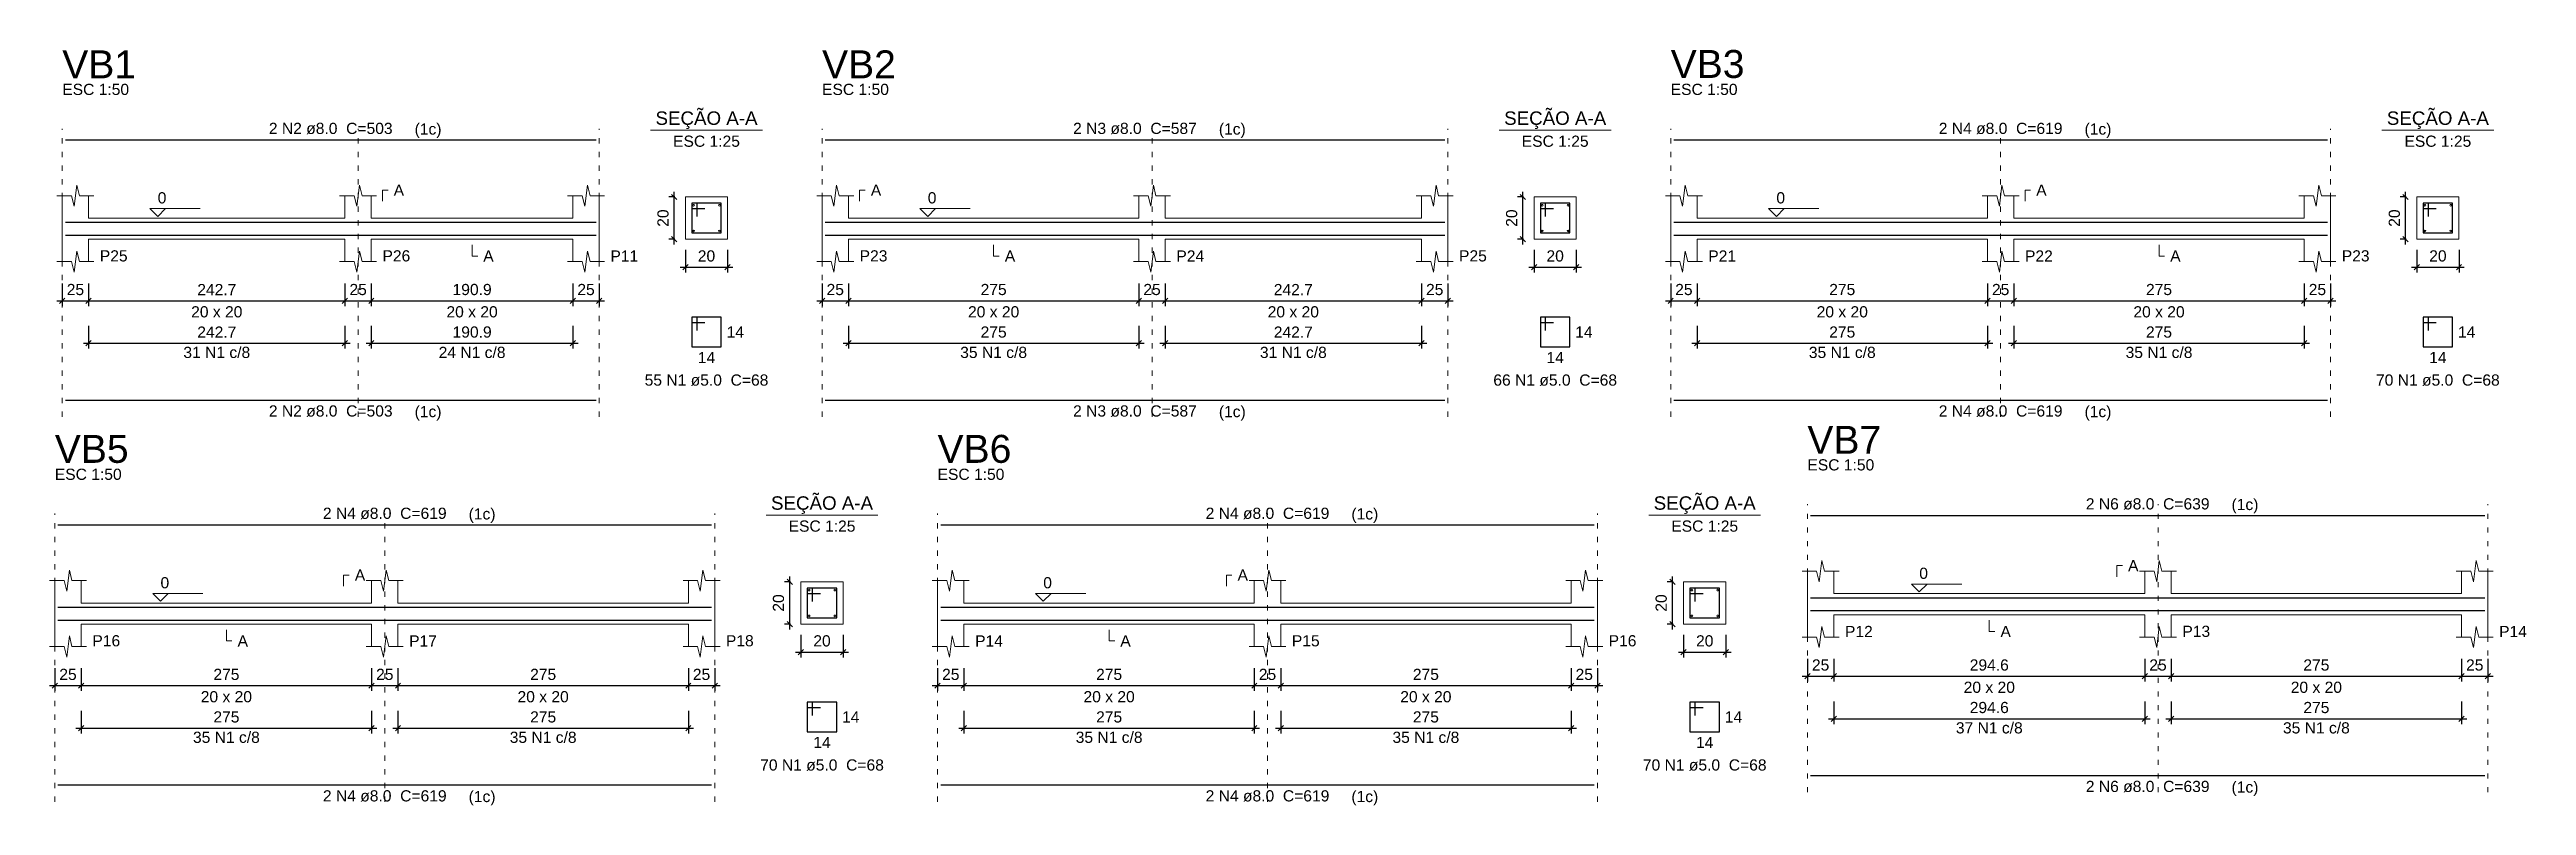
# Model space of a CAD drawing. Header units: millimetres. Extents: x 7 to 580, y -90 to 91.
# Drawn here: x 441.91 to 488.83, y 40.45 to 54.76 of the extents above; entities that cross this region are included whole.
import ezdxf

# ---------------------------------------------------------------- set-up
doc = ezdxf.new("R2010")
doc.units = ezdxf.units.MM
doc.linetypes.add('DOT2', pattern=[3.175, 0, -3.175])
for name, color, linetype, lineweight in [('DT-Barras na forma', 2, 'Continuous', 30), ('DT-Barras no corte', 5, 'Continuous', 5), ('DT-Barras rebatidas', 2, 'Continuous', 30), ('DT-Cotas', 9, 'Continuous', 5), ('DT-Forma', 5, 'Continuous', 5), ('DT-Pontilhado', 9, 'DOT2', 5), ('DT-Textos', 7, 'Continuous', 5), ('DT-Título', 3, 'Continuous', 20)]:
    doc.layers.add(name, color=color, linetype=linetype, lineweight=lineweight)
doc.styles.add('Arial', font='arial.ttf')
doc.styles.get("Standard").update_dxf_attribs({"font": 'arial.ttf'})
doc.dimstyles.new('UM_25.000000', dxfattribs={"dimtxt": 0.18, "dimasz": 0.1, "dimexe": 0.1, "dimexo": 0.2, "dimgap": 0, "dimtad": 1, "dimtih": 1, "dimtoh": 1, "dimdec": 1, "dimlfac": 25, "dimzin": 0, "dimdsep": 46, "dimtxsty": 'Standard', "dimblk": 'CLOSED', "dimblk1": 'CLOSED', "dimblk2": 'CLOSED', "dimcen": 0.09, "dimdle": 0.1, "dimadec": 1, "dimazin": 2, "dimtfac": 1, "dimtdec": 4, "dimtofl": 0, "dimtmove": 0, "dimatfit": 3, "dimldrblk": 'CLOSED', "dimfxl": 1, "dimtolj": 1, "dimarcsym": 0})
doc.dimstyles.new('UM_50.000000', dxfattribs={"dimtxt": 0.18, "dimasz": 0.1, "dimexe": 0.1, "dimexo": 0.2, "dimgap": 0, "dimtad": 1, "dimtih": 1, "dimtoh": 1, "dimdec": 1, "dimlfac": 50, "dimzin": 0, "dimdsep": 46, "dimtxsty": 'Standard', "dimblk": 'CLOSED', "dimblk1": 'CLOSED', "dimblk2": 'CLOSED', "dimcen": 0.09, "dimdle": 0.1, "dimadec": 1, "dimazin": 2, "dimtfac": 1, "dimtdec": 4, "dimtofl": 0, "dimtmove": 0, "dimatfit": 3, "dimldrblk": 'CLOSED', "dimfxl": 1, "dimtolj": 1, "dimarcsym": 0})

msp = doc.modelspace()

# ---------------------------------------------------------------- texts
at = {"layer": 'DT-Barras rebatidas', "color": 7, "char_height": 0.2118, "line_spacing_factor": 0.9, "style": 'Arial'}
for s, insert, width, attachment_point in [('2 N2 ø8.0  C=503', (447.2332, 53.1565), 4.06656, 8), ('2 N3 ø8.0  C=587', (462.467, 53.1565), 4.06656, 8), ('2 N4 ø8.0  C=619', (478.8652, 53.1565), 4.06656, 8), ('14', (454.7315, 49.5184), 0.90832, 1), ('14', (470.8068, 49.5184), 0.90832, 1), ('14', (487.5277, 49.5184), 0.90832, 1), ('31 N1 c/8', (445.0746, 48.9178), 2.28744, 8), ('24 N1 c/8', (449.9106, 48.9178), 2.28744, 8), ('14', (454.3515, 49.0352), 0.90832, 2), ('35 N1 c/8', (459.7901, 48.9178), 2.28744, 8), ('31 N1 c/8', (465.4674, 48.9178), 2.28744, 8), ('14', (470.4267, 49.0352), 0.90832, 2), ('35 N1 c/8', (475.8653, 48.9178), 2.28744, 8), ('35 N1 c/8', (481.8655, 48.9178), 2.28744, 8), ('14', (487.1476, 49.0352), 0.90832, 2), ('55 N1 ø5.0  C=68', (454.3512, 48.3915), 4.06656, 8), ('66 N1 ø5.0  C=68', (470.427, 48.3915), 4.06656, 8), ('70 N1 ø5.0  C=68', (487.1472, 48.3915), 4.06656, 8), ('2 N2 ø8.0  C=503', (447.2332, 47.8065), 4.06656, 8), ('2 N3 ø8.0  C=587', (462.467, 47.8065), 4.06656, 8), ('2 N4 ø8.0  C=619', (478.8652, 47.8065), 4.06656, 8), ('2 N4 ø8.0  C=619', (448.2565, 45.8691), 4.06656, 8), ('2 N4 ø8.0  C=619', (464.9776, 45.8691), 4.06656, 8), ('2 N6 ø8.0  C=639', (481.6508, 46.0477), 4.06656, 8), ('14', (456.9192, 42.231), 0.90832, 1), ('14', (473.6401, 42.231), 0.90832, 1), ('35 N1 c/8', (445.2566, 41.6304), 2.28744, 8), ('35 N1 c/8', (451.2569, 41.6304), 2.28744, 8), ('35 N1 c/8', (461.9777, 41.6304), 2.28744, 8), ('35 N1 c/8', (467.9779, 41.6304), 2.28744, 8), ('37 N1 c/8', (478.6504, 41.809), 2.28744, 8), ('35 N1 c/8', (484.8462, 41.809), 2.28744, 8), ('70 N1 ø5.0  C=68', (456.5395, 41.1041), 4.06656, 8), ('14', (456.5391, 41.7478), 0.90832, 2), ('70 N1 ø5.0  C=68', (473.2596, 41.1041), 4.06656, 8), ('14', (473.26, 41.7478), 0.90832, 2), ('2 N6 ø8.0  C=639', (481.6508, 40.6977), 4.06656, 8), ('2 N4 ø8.0  C=619', (448.2565, 40.5191), 4.06656, 8), ('2 N4 ø8.0  C=619', (464.9776, 40.5191), 4.06656, 8)]:
    msp.add_mtext(s, dxfattribs=dict(at, insert=insert, width=width, attachment_point=attachment_point))
at = {"layer": 'DT-Textos', "line_spacing_factor": 0.798, "style": 'Arial'}
for s, insert, char_height, width, attachment_point in [('ESC 1:50', (442.1472, 53.8975), 0.2118, 2.03328, 7), ('ESC 1:50', (456.54, 53.8975), 0.2118, 2.03328, 7), ('ESC 1:50', (472.6152, 53.8975), 0.2118, 2.03328, 7), ('SEÇÃO A-A', (454.3512, 53.2566), 0.25416, 2.744928, 8), ('SEÇÃO A-A', (470.427, 53.2566), 0.25416, 2.744928, 8), ('SEÇÃO A-A', (487.1472, 53.2566), 0.25416, 2.744928, 8), ('(1c)', (448.8222, 53.0866), 0.2118, 1.01664, 7), ('ESC 1:25', (454.3512, 52.9165), 0.2118, 2.03328, 8), ('(1c)', (464.056, 53.0866), 0.2118, 1.01664, 7), ('ESC 1:25', (470.427, 52.9165), 0.2118, 2.03328, 8), ('(1c)', (480.4542, 53.0866), 0.2118, 1.01664, 7), ('ESC 1:25', (487.1472, 52.9165), 0.2118, 2.03328, 8), ('A', (448.4252, 51.9925), 0.2118, 0.25416, 7), ('A', (457.464, 51.9925), 0.2118, 0.25416, 7), ('A', (479.5392, 51.9925), 0.2118, 0.25416, 7), ('0', (443.9552, 51.8445), 0.2118, 0.25416, 7), ('0', (458.542, 51.8445), 0.2118, 0.25416, 7), ('0', (474.6172, 51.8445), 0.2118, 0.25416, 7), ('P25', (442.8592, 50.7455), 0.2118, 0.76248, 7), ('P26', (448.2132, 50.7455), 0.2118, 0.76248, 7), ('A', (450.1222, 50.7455), 0.2118, 0.25416, 7), ('P11', (452.5312, 50.7455), 0.2118, 0.76248, 7), ('P23', (457.252, 50.7455), 0.2118, 0.76248, 7), ('A', (460.002, 50.7455), 0.2118, 0.25416, 7), ('P24', (463.252, 50.7455), 0.2118, 0.76248, 7), ('P25', (468.606, 50.7455), 0.2118, 0.76248, 7), ('P21', (473.3272, 50.7455), 0.2118, 0.76248, 7), ('P22', (479.3272, 50.7455), 0.2118, 0.76248, 7), ('A', (482.0772, 50.7455), 0.2118, 0.25416, 7), ('P23', (485.3272, 50.7455), 0.2118, 0.76248, 7), ('20 x 20', (445.0742, 49.6865), 0.2118, 1.77912, 8), ('20 x 20', (449.9102, 49.6865), 0.2118, 1.77912, 8), ('20 x 20', (459.79, 49.6865), 0.2118, 1.77912, 8), ('20 x 20', (465.467, 49.6865), 0.2118, 1.77912, 8), ('20 x 20', (475.8652, 49.6865), 0.2118, 1.77912, 8), ('20 x 20', (481.8652, 49.6865), 0.2118, 1.77912, 8), ('(1c)', (448.8222, 47.7366), 0.2118, 1.01664, 7), ('(1c)', (464.056, 47.7366), 0.2118, 1.01664, 7), ('(1c)', (480.4542, 47.7366), 0.2118, 1.01664, 7), ('ESC 1:50', (475.2048, 46.7887), 0.2118, 2.03328, 7), ('ESC 1:50', (442.0065, 46.6101), 0.2118, 2.03328, 7), ('ESC 1:50', (458.7276, 46.6101), 0.2118, 2.03328, 7), ('(1c)', (449.8455, 45.7992), 0.2118, 1.01664, 7), ('SEÇÃO A-A', (456.5395, 45.9692), 0.25416, 2.744928, 8), ('(1c)', (466.5666, 45.7992), 0.2118, 1.01664, 7), ('SEÇÃO A-A', (473.2596, 45.9692), 0.25416, 2.744928, 8), ('(1c)', (483.2388, 45.9778), 0.2118, 1.01664, 7), ('ESC 1:25', (456.5395, 45.6291), 0.2118, 2.03328, 8), ('ESC 1:25', (473.2596, 45.6291), 0.2118, 2.03328, 8), ('A', (481.2788, 44.8837), 0.2118, 0.25416, 7), ('0', (444.0085, 44.5571), 0.2118, 0.25416, 7), ('A', (447.6895, 44.7051), 0.2118, 0.25416, 7), ('0', (460.7296, 44.5571), 0.2118, 0.25416, 7), ('A', (464.4106, 44.7051), 0.2118, 0.25416, 7), ('0', (477.3238, 44.7357), 0.2118, 0.25416, 7), ('P16', (442.7185, 43.4581), 0.2118, 0.76248, 7), ('A', (445.4685, 43.4581), 0.2118, 0.25416, 7), ('P17', (448.7185, 43.4581), 0.2118, 0.76248, 7), ('P18', (454.7185, 43.4581), 0.2118, 0.76248, 7), ('P14', (459.4396, 43.4581), 0.2118, 0.76248, 7), ('A', (462.1896, 43.4581), 0.2118, 0.25416, 7), ('P15', (465.4396, 43.4581), 0.2118, 0.76248, 7), ('P16', (471.4396, 43.4581), 0.2118, 0.76248, 7), ('P12', (475.9168, 43.6367), 0.2118, 0.76248, 7), ('A', (478.8618, 43.6367), 0.2118, 0.25416, 7), ('P13', (482.3078, 43.6367), 0.2118, 0.76248, 7), ('P14', (488.3078, 43.6367), 0.2118, 0.76248, 7), ('20 x 20', (478.6508, 42.5777), 0.2118, 1.77912, 8), ('20 x 20', (484.8458, 42.5777), 0.2118, 1.77912, 8), ('20 x 20', (445.2565, 42.3991), 0.2118, 1.77912, 8), ('20 x 20', (451.2565, 42.3991), 0.2118, 1.77912, 8), ('20 x 20', (461.9776, 42.3991), 0.2118, 1.77912, 8), ('20 x 20', (467.9776, 42.3991), 0.2118, 1.77912, 8), ('(1c)', (483.2388, 40.6278), 0.2118, 1.01664, 7), ('(1c)', (449.8455, 40.4492), 0.2118, 1.01664, 7), ('(1c)', (466.5666, 40.4492), 0.2118, 1.01664, 7)]:
    msp.add_mtext(s, dxfattribs=dict(at, insert=insert, char_height=char_height, width=width, attachment_point=attachment_point))
at = {"layer": 'DT-Título', "char_height": 0.5295, "width": 1.9062, "attachment_point": 7, "line_spacing_factor": 0.798, "style": 'Arial'}
for s, insert in [('VB1', (442.1472, 54.2154)), ('VB2', (456.54, 54.2154)), ('VB3', (472.6152, 54.2154)), ('VB5', (442.0065, 46.928)), ('VB6', (458.7276, 46.928)), ('VB7', (475.2048, 47.1066))]:
    msp.add_mtext(s, dxfattribs=dict(at, insert=insert))

# ---------------------------------------------------------------- blocks, each defined once
blk = doc.blocks.new('_OBLIQUE')
at = {"color": 0, "linetype": 'ByBlock', "lineweight": -2}
blk.add_line((-0.5, -0.5), (0.5, 0.5), dxfattribs=at)
blk = doc.blocks.new('*D438')
at = {"layer": 'Defpoints', "color": 0, "transparency": 16777216}
for p in [(442.147, 50.534), (442.647, 50.534), (442.647, 50.004)]:
    blk.add_point(p, dxfattribs=at)
at = {"layer": 'DT-Cotas', "color": 0, "lineweight": -2, "transparency": 16777216}
for p, q in [((442.147, 50.334), (442.147, 49.904)), ((442.647, 50.334), (442.647, 49.904)), ((442.047, 50.004), (442.747, 50.004))]:
    blk.add_line(p, q, dxfattribs=at)
at = {"layer": 'DT-Cotas', "color": 0, "lineweight": -2, "transparency": 16777216, "xscale": 0.1, "yscale": 0.1, "zscale": 0.1, "rotation": 180}
blk.add_blockref('_OBLIQUE', (442.147, 50.004), dxfattribs=at)
at = {"layer": 'DT-Cotas', "color": 0, "lineweight": -2, "transparency": 16777216, "xscale": 0.1, "yscale": 0.1, "zscale": 0.1}
blk.add_blockref('_OBLIQUE', (442.647, 50.004), dxfattribs=at)
at = {"layer": 'DT-Cotas', "transparency": 16777216, "insert": (442.397, 50.216), "char_height": 0.2118, "attachment_point": 5, "rotation": 0.0057, "style": 'Arial'}
blk.add_mtext('\\A1;25', dxfattribs=at)
blk = doc.blocks.new('*D439')
at = {"layer": 'Defpoints', "color": 0, "transparency": 16777216}
for p in [(442.647, 50.534), (447.502, 50.534), (447.502, 50.004)]:
    blk.add_point(p, dxfattribs=at)
at = {"layer": 'DT-Cotas', "color": 0, "lineweight": -2, "transparency": 16777216}
for p, q in [((442.647, 50.334), (442.647, 49.904)), ((447.502, 50.334), (447.502, 49.904)), ((442.547, 50.004), (447.602, 50.004))]:
    blk.add_line(p, q, dxfattribs=at)
at = {"layer": 'DT-Cotas', "color": 0, "lineweight": -2, "transparency": 16777216, "xscale": 0.1, "yscale": 0.1, "zscale": 0.1, "rotation": 180}
blk.add_blockref('_OBLIQUE', (442.647, 50.004), dxfattribs=at)
at = {"layer": 'DT-Cotas', "color": 0, "lineweight": -2, "transparency": 16777216, "xscale": 0.1, "yscale": 0.1, "zscale": 0.1}
blk.add_blockref('_OBLIQUE', (447.502, 50.004), dxfattribs=at)
at = {"layer": 'DT-Cotas', "transparency": 16777216, "insert": (445.075, 50.216), "char_height": 0.2118, "attachment_point": 5, "rotation": 0.0057, "style": 'Arial'}
blk.add_mtext('\\A1;242.7', dxfattribs=at)
blk = doc.blocks.new('*D440')
at = {"layer": 'Defpoints', "color": 0, "transparency": 16777216}
for p in [(447.502, 50.534), (448.002, 50.534), (448.002, 50.004)]:
    blk.add_point(p, dxfattribs=at)
at = {"layer": 'DT-Cotas', "color": 0, "lineweight": -2, "transparency": 16777216}
for p, q in [((447.502, 50.334), (447.502, 49.904)), ((448.002, 50.334), (448.002, 49.904)), ((447.402, 50.004), (448.102, 50.004))]:
    blk.add_line(p, q, dxfattribs=at)
at = {"layer": 'DT-Cotas', "color": 0, "lineweight": -2, "transparency": 16777216, "xscale": 0.1, "yscale": 0.1, "zscale": 0.1, "rotation": 180}
blk.add_blockref('_OBLIQUE', (447.502, 50.004), dxfattribs=at)
at = {"layer": 'DT-Cotas', "color": 0, "lineweight": -2, "transparency": 16777216, "xscale": 0.1, "yscale": 0.1, "zscale": 0.1}
blk.add_blockref('_OBLIQUE', (448.002, 50.004), dxfattribs=at)
at = {"layer": 'DT-Cotas', "transparency": 16777216, "insert": (447.752, 50.216), "char_height": 0.2118, "attachment_point": 5, "rotation": 0.0057, "style": 'Arial'}
blk.add_mtext('\\A1;25', dxfattribs=at)
blk = doc.blocks.new('*D441')
at = {"layer": 'Defpoints', "color": 0, "transparency": 16777216}
for p in [(448.002, 50.534), (451.819, 50.534), (451.819, 50.004)]:
    blk.add_point(p, dxfattribs=at)
at = {"layer": 'DT-Cotas', "color": 0, "lineweight": -2, "transparency": 16777216}
for p, q in [((448.002, 50.334), (448.002, 49.904)), ((451.819, 50.334), (451.819, 49.904)), ((447.902, 50.004), (451.919, 50.004))]:
    blk.add_line(p, q, dxfattribs=at)
at = {"layer": 'DT-Cotas', "color": 0, "lineweight": -2, "transparency": 16777216, "xscale": 0.1, "yscale": 0.1, "zscale": 0.1, "rotation": 180}
blk.add_blockref('_OBLIQUE', (448.002, 50.004), dxfattribs=at)
at = {"layer": 'DT-Cotas', "color": 0, "lineweight": -2, "transparency": 16777216, "xscale": 0.1, "yscale": 0.1, "zscale": 0.1}
blk.add_blockref('_OBLIQUE', (451.819, 50.004), dxfattribs=at)
at = {"layer": 'DT-Cotas', "transparency": 16777216, "insert": (449.911, 50.216), "char_height": 0.2118, "attachment_point": 5, "rotation": 0.0057, "style": 'Arial'}
blk.add_mtext('\\A1;190.9', dxfattribs=at)
blk = doc.blocks.new('*D442')
at = {"layer": 'Defpoints', "color": 0, "transparency": 16777216}
for p in [(451.819, 50.534), (452.319, 50.534), (452.319, 50.004)]:
    blk.add_point(p, dxfattribs=at)
at = {"layer": 'DT-Cotas', "color": 0, "lineweight": -2, "transparency": 16777216}
for p, q in [((451.819, 50.334), (451.819, 49.904)), ((452.319, 50.334), (452.319, 49.904)), ((451.719, 50.004), (452.419, 50.004))]:
    blk.add_line(p, q, dxfattribs=at)
at = {"layer": 'DT-Cotas', "color": 0, "lineweight": -2, "transparency": 16777216, "xscale": 0.1, "yscale": 0.1, "zscale": 0.1, "rotation": 180}
blk.add_blockref('_OBLIQUE', (451.819, 50.004), dxfattribs=at)
at = {"layer": 'DT-Cotas', "color": 0, "lineweight": -2, "transparency": 16777216, "xscale": 0.1, "yscale": 0.1, "zscale": 0.1}
blk.add_blockref('_OBLIQUE', (452.319, 50.004), dxfattribs=at)
at = {"layer": 'DT-Cotas', "transparency": 16777216, "insert": (452.069, 50.216), "char_height": 0.2118, "attachment_point": 5, "rotation": 0.0057, "style": 'Arial'}
blk.add_mtext('\\A1;25', dxfattribs=at)
blk = doc.blocks.new('*D443')
at = {"layer": 'Defpoints', "color": 0, "transparency": 16777216}
for p in [(453.74, 51.969), (453.951, 51.969), (453.951, 51.169)]:
    blk.add_point(p, dxfattribs=at)
at = {"layer": 'DT-Cotas', "color": 0, "lineweight": -2, "transparency": 16777216}
for p, q in [((453.751, 51.969), (453.64, 51.969)), ((453.74, 51.069), (453.74, 52.069)), ((453.751, 51.169), (453.64, 51.169))]:
    blk.add_line(p, q, dxfattribs=at)
at = {"layer": 'DT-Cotas', "color": 0, "lineweight": -2, "transparency": 16777216, "xscale": 0.1, "yscale": 0.1, "zscale": 0.1}
for p, rotation in [((453.74, 51.969), 90), ((453.74, 51.169), 270)]:
    blk.add_blockref('_OBLIQUE', p, dxfattribs=dict(at, rotation=rotation))
at = {"layer": 'DT-Cotas', "transparency": 16777216, "insert": (453.528, 51.569), "char_height": 0.2118, "attachment_point": 5, "rotation": 90, "style": 'Arial'}
blk.add_mtext('\\A1;20', dxfattribs=at)
blk = doc.blocks.new('*D444')
at = {"layer": 'Defpoints', "color": 0, "transparency": 16777216}
for p in [(453.951, 51.169), (454.751, 51.169), (454.751, 50.64)]:
    blk.add_point(p, dxfattribs=at)
at = {"layer": 'DT-Cotas', "color": 0, "lineweight": -2, "transparency": 16777216}
for p, q in [((453.951, 50.969), (453.951, 50.54)), ((454.751, 50.969), (454.751, 50.54)), ((453.851, 50.64), (454.851, 50.64))]:
    blk.add_line(p, q, dxfattribs=at)
at = {"layer": 'DT-Cotas', "color": 0, "lineweight": -2, "transparency": 16777216, "xscale": 0.1, "yscale": 0.1, "zscale": 0.1, "rotation": 180}
blk.add_blockref('_OBLIQUE', (453.951, 50.64), dxfattribs=at)
at = {"layer": 'DT-Cotas', "color": 0, "lineweight": -2, "transparency": 16777216, "xscale": 0.1, "yscale": 0.1, "zscale": 0.1}
blk.add_blockref('_OBLIQUE', (454.751, 50.64), dxfattribs=at)
at = {"layer": 'DT-Cotas', "transparency": 16777216, "insert": (454.351, 50.852), "char_height": 0.2118, "attachment_point": 5, "rotation": 0.0057, "style": 'Arial'}
blk.add_mtext('\\A1;20', dxfattribs=at)
blk = doc.blocks.new('*D445')
at = {"layer": 'Defpoints', "color": 0, "transparency": 16777216}
for p in [(442.647, 49.729), (447.502, 49.729), (447.502, 49.199)]:
    blk.add_point(p, dxfattribs=at)
at = {"layer": 'DT-Cotas', "color": 0, "lineweight": -2, "transparency": 16777216}
for p, q in [((442.647, 49.529), (442.647, 49.099)), ((447.502, 49.529), (447.502, 49.099)), ((442.547, 49.199), (447.602, 49.199))]:
    blk.add_line(p, q, dxfattribs=at)
at = {"layer": 'DT-Cotas', "color": 0, "lineweight": -2, "transparency": 16777216, "xscale": 0.1, "yscale": 0.1, "zscale": 0.1, "rotation": 180}
blk.add_blockref('_OBLIQUE', (442.647, 49.199), dxfattribs=at)
at = {"layer": 'DT-Cotas', "color": 0, "lineweight": -2, "transparency": 16777216, "xscale": 0.1, "yscale": 0.1, "zscale": 0.1}
blk.add_blockref('_OBLIQUE', (447.502, 49.199), dxfattribs=at)
at = {"layer": 'DT-Cotas', "transparency": 16777216, "insert": (445.075, 49.411), "char_height": 0.2118, "attachment_point": 5, "rotation": 0.0057, "style": 'Arial'}
blk.add_mtext('\\A1;242.7', dxfattribs=at)
blk = doc.blocks.new('*D446')
at = {"layer": 'Defpoints', "color": 0, "transparency": 16777216}
for p in [(448.002, 49.729), (451.819, 49.729), (451.819, 49.199)]:
    blk.add_point(p, dxfattribs=at)
at = {"layer": 'DT-Cotas', "color": 0, "lineweight": -2, "transparency": 16777216}
for p, q in [((448.002, 49.529), (448.002, 49.099)), ((451.819, 49.529), (451.819, 49.099)), ((447.902, 49.199), (451.919, 49.199))]:
    blk.add_line(p, q, dxfattribs=at)
at = {"layer": 'DT-Cotas', "color": 0, "lineweight": -2, "transparency": 16777216, "xscale": 0.1, "yscale": 0.1, "zscale": 0.1, "rotation": 180}
blk.add_blockref('_OBLIQUE', (448.002, 49.199), dxfattribs=at)
at = {"layer": 'DT-Cotas', "color": 0, "lineweight": -2, "transparency": 16777216, "xscale": 0.1, "yscale": 0.1, "zscale": 0.1}
blk.add_blockref('_OBLIQUE', (451.819, 49.199), dxfattribs=at)
at = {"layer": 'DT-Cotas', "transparency": 16777216, "insert": (449.911, 49.411), "char_height": 0.2118, "attachment_point": 5, "rotation": 0.0057, "style": 'Arial'}
blk.add_mtext('\\A1;190.9', dxfattribs=at)
blk = doc.blocks.new('*D447')
at = {"layer": 'Defpoints', "color": 0, "transparency": 16777216}
for p in [(456.54, 50.534), (457.04, 50.534), (457.04, 50.004)]:
    blk.add_point(p, dxfattribs=at)
at = {"layer": 'DT-Cotas', "color": 0, "lineweight": -2, "transparency": 16777216}
for p, q in [((456.54, 50.334), (456.54, 49.904)), ((457.04, 50.334), (457.04, 49.904)), ((456.44, 50.004), (457.14, 50.004))]:
    blk.add_line(p, q, dxfattribs=at)
at = {"layer": 'DT-Cotas', "color": 0, "lineweight": -2, "transparency": 16777216, "xscale": 0.1, "yscale": 0.1, "zscale": 0.1, "rotation": 180}
blk.add_blockref('_OBLIQUE', (456.54, 50.004), dxfattribs=at)
at = {"layer": 'DT-Cotas', "color": 0, "lineweight": -2, "transparency": 16777216, "xscale": 0.1, "yscale": 0.1, "zscale": 0.1}
blk.add_blockref('_OBLIQUE', (457.04, 50.004), dxfattribs=at)
at = {"layer": 'DT-Cotas', "transparency": 16777216, "insert": (456.79, 50.216), "char_height": 0.2118, "attachment_point": 5, "rotation": 0.0057, "style": 'Arial'}
blk.add_mtext('\\A1;25', dxfattribs=at)
blk = doc.blocks.new('*D448')
at = {"layer": 'Defpoints', "color": 0, "transparency": 16777216}
for p in [(457.04, 50.534), (462.54, 50.534), (462.54, 50.004)]:
    blk.add_point(p, dxfattribs=at)
at = {"layer": 'DT-Cotas', "color": 0, "lineweight": -2, "transparency": 16777216}
for p, q in [((457.04, 50.334), (457.04, 49.904)), ((462.54, 50.334), (462.54, 49.904)), ((456.94, 50.004), (462.64, 50.004))]:
    blk.add_line(p, q, dxfattribs=at)
at = {"layer": 'DT-Cotas', "color": 0, "lineweight": -2, "transparency": 16777216, "xscale": 0.1, "yscale": 0.1, "zscale": 0.1, "rotation": 180}
blk.add_blockref('_OBLIQUE', (457.04, 50.004), dxfattribs=at)
at = {"layer": 'DT-Cotas', "color": 0, "lineweight": -2, "transparency": 16777216, "xscale": 0.1, "yscale": 0.1, "zscale": 0.1}
blk.add_blockref('_OBLIQUE', (462.54, 50.004), dxfattribs=at)
at = {"layer": 'DT-Cotas', "transparency": 16777216, "insert": (459.79, 50.216), "char_height": 0.2118, "attachment_point": 5, "rotation": 0.0057, "style": 'Arial'}
blk.add_mtext('\\A1;275', dxfattribs=at)
blk = doc.blocks.new('*D372')
at = {"layer": 'Defpoints', "color": 0, "transparency": 16777216}
for p in [(462.54, 50.534), (463.04, 50.534), (463.04, 50.004)]:
    blk.add_point(p, dxfattribs=at)
at = {"layer": 'DT-Cotas', "color": 0, "lineweight": -2, "transparency": 16777216}
for p, q in [((462.54, 50.334), (462.54, 49.904)), ((463.04, 50.334), (463.04, 49.904)), ((462.44, 50.004), (463.14, 50.004))]:
    blk.add_line(p, q, dxfattribs=at)
at = {"layer": 'DT-Cotas', "color": 0, "lineweight": -2, "transparency": 16777216, "xscale": 0.1, "yscale": 0.1, "zscale": 0.1, "rotation": 180}
blk.add_blockref('_OBLIQUE', (462.54, 50.004), dxfattribs=at)
at = {"layer": 'DT-Cotas', "color": 0, "lineweight": -2, "transparency": 16777216, "xscale": 0.1, "yscale": 0.1, "zscale": 0.1}
blk.add_blockref('_OBLIQUE', (463.04, 50.004), dxfattribs=at)
at = {"layer": 'DT-Cotas', "transparency": 16777216, "insert": (462.79, 50.216), "char_height": 0.2118, "attachment_point": 5, "rotation": 0.0057, "style": 'Arial'}
blk.add_mtext('\\A1;25', dxfattribs=at)
blk = doc.blocks.new('*D373')
at = {"layer": 'Defpoints', "color": 0, "transparency": 16777216}
for p in [(463.04, 50.534), (467.895, 50.534), (467.895, 50.004)]:
    blk.add_point(p, dxfattribs=at)
at = {"layer": 'DT-Cotas', "color": 0, "lineweight": -2, "transparency": 16777216}
for p, q in [((463.04, 50.334), (463.04, 49.904)), ((467.895, 50.334), (467.895, 49.904)), ((462.94, 50.004), (467.995, 50.004))]:
    blk.add_line(p, q, dxfattribs=at)
at = {"layer": 'DT-Cotas', "color": 0, "lineweight": -2, "transparency": 16777216, "xscale": 0.1, "yscale": 0.1, "zscale": 0.1, "rotation": 180}
blk.add_blockref('_OBLIQUE', (463.04, 50.004), dxfattribs=at)
at = {"layer": 'DT-Cotas', "color": 0, "lineweight": -2, "transparency": 16777216, "xscale": 0.1, "yscale": 0.1, "zscale": 0.1}
blk.add_blockref('_OBLIQUE', (467.895, 50.004), dxfattribs=at)
at = {"layer": 'DT-Cotas', "transparency": 16777216, "insert": (465.467, 50.216), "char_height": 0.2118, "attachment_point": 5, "rotation": 0.0057, "style": 'Arial'}
blk.add_mtext('\\A1;242.7', dxfattribs=at)
blk = doc.blocks.new('*D374')
at = {"layer": 'Defpoints', "color": 0, "transparency": 16777216}
for p in [(467.895, 50.534), (468.395, 50.534), (468.395, 50.004)]:
    blk.add_point(p, dxfattribs=at)
at = {"layer": 'DT-Cotas', "color": 0, "lineweight": -2, "transparency": 16777216}
for p, q in [((467.895, 50.334), (467.895, 49.904)), ((468.395, 50.334), (468.395, 49.904)), ((467.795, 50.004), (468.495, 50.004))]:
    blk.add_line(p, q, dxfattribs=at)
at = {"layer": 'DT-Cotas', "color": 0, "lineweight": -2, "transparency": 16777216, "xscale": 0.1, "yscale": 0.1, "zscale": 0.1, "rotation": 180}
blk.add_blockref('_OBLIQUE', (467.895, 50.004), dxfattribs=at)
at = {"layer": 'DT-Cotas', "color": 0, "lineweight": -2, "transparency": 16777216, "xscale": 0.1, "yscale": 0.1, "zscale": 0.1}
blk.add_blockref('_OBLIQUE', (468.395, 50.004), dxfattribs=at)
at = {"layer": 'DT-Cotas', "transparency": 16777216, "insert": (468.145, 50.216), "char_height": 0.2118, "attachment_point": 5, "rotation": 0.0057, "style": 'Arial'}
blk.add_mtext('\\A1;25', dxfattribs=at)
blk = doc.blocks.new('*D375')
at = {"layer": 'Defpoints', "color": 0, "transparency": 16777216}
for p in [(469.815, 51.969), (470.027, 51.969), (470.027, 51.169)]:
    blk.add_point(p, dxfattribs=at)
at = {"layer": 'DT-Cotas', "color": 0, "lineweight": -2, "transparency": 16777216}
for p, q in [((469.827, 51.969), (469.715, 51.969)), ((469.815, 51.069), (469.815, 52.069)), ((469.827, 51.169), (469.715, 51.169))]:
    blk.add_line(p, q, dxfattribs=at)
at = {"layer": 'DT-Cotas', "color": 0, "lineweight": -2, "transparency": 16777216, "xscale": 0.1, "yscale": 0.1, "zscale": 0.1}
for p, rotation in [((469.815, 51.969), 90), ((469.815, 51.169), 270)]:
    blk.add_blockref('_OBLIQUE', p, dxfattribs=dict(at, rotation=rotation))
at = {"layer": 'DT-Cotas', "transparency": 16777216, "insert": (469.603, 51.569), "char_height": 0.2118, "attachment_point": 5, "rotation": 90, "style": 'Arial'}
blk.add_mtext('\\A1;20', dxfattribs=at)
blk = doc.blocks.new('*D376')
at = {"layer": 'Defpoints', "color": 0, "transparency": 16777216}
for p in [(470.027, 51.169), (470.827, 51.169), (470.827, 50.64)]:
    blk.add_point(p, dxfattribs=at)
at = {"layer": 'DT-Cotas', "color": 0, "lineweight": -2, "transparency": 16777216}
for p, q in [((470.027, 50.969), (470.027, 50.54)), ((470.827, 50.969), (470.827, 50.54)), ((469.927, 50.64), (470.927, 50.64))]:
    blk.add_line(p, q, dxfattribs=at)
at = {"layer": 'DT-Cotas', "color": 0, "lineweight": -2, "transparency": 16777216, "xscale": 0.1, "yscale": 0.1, "zscale": 0.1, "rotation": 180}
blk.add_blockref('_OBLIQUE', (470.027, 50.64), dxfattribs=at)
at = {"layer": 'DT-Cotas', "color": 0, "lineweight": -2, "transparency": 16777216, "xscale": 0.1, "yscale": 0.1, "zscale": 0.1}
blk.add_blockref('_OBLIQUE', (470.827, 50.64), dxfattribs=at)
at = {"layer": 'DT-Cotas', "transparency": 16777216, "insert": (470.427, 50.852), "char_height": 0.2118, "attachment_point": 5, "rotation": 0.0057, "style": 'Arial'}
blk.add_mtext('\\A1;20', dxfattribs=at)
blk = doc.blocks.new('*D377')
at = {"layer": 'Defpoints', "color": 0, "transparency": 16777216}
for p in [(457.04, 49.729), (462.54, 49.729), (462.54, 49.199)]:
    blk.add_point(p, dxfattribs=at)
at = {"layer": 'DT-Cotas', "color": 0, "lineweight": -2, "transparency": 16777216}
for p, q in [((457.04, 49.529), (457.04, 49.099)), ((462.54, 49.529), (462.54, 49.099)), ((456.94, 49.199), (462.64, 49.199))]:
    blk.add_line(p, q, dxfattribs=at)
at = {"layer": 'DT-Cotas', "color": 0, "lineweight": -2, "transparency": 16777216, "xscale": 0.1, "yscale": 0.1, "zscale": 0.1, "rotation": 180}
blk.add_blockref('_OBLIQUE', (457.04, 49.199), dxfattribs=at)
at = {"layer": 'DT-Cotas', "color": 0, "lineweight": -2, "transparency": 16777216, "xscale": 0.1, "yscale": 0.1, "zscale": 0.1}
blk.add_blockref('_OBLIQUE', (462.54, 49.199), dxfattribs=at)
at = {"layer": 'DT-Cotas', "transparency": 16777216, "insert": (459.79, 49.411), "char_height": 0.2118, "attachment_point": 5, "rotation": 0.0057, "style": 'Arial'}
blk.add_mtext('\\A1;275', dxfattribs=at)
blk = doc.blocks.new('*D378')
at = {"layer": 'Defpoints', "color": 0, "transparency": 16777216}
for p in [(463.04, 49.729), (467.895, 49.729), (467.895, 49.199)]:
    blk.add_point(p, dxfattribs=at)
at = {"layer": 'DT-Cotas', "color": 0, "lineweight": -2, "transparency": 16777216}
for p, q in [((463.04, 49.529), (463.04, 49.099)), ((467.895, 49.529), (467.895, 49.099)), ((462.94, 49.199), (467.995, 49.199))]:
    blk.add_line(p, q, dxfattribs=at)
at = {"layer": 'DT-Cotas', "color": 0, "lineweight": -2, "transparency": 16777216, "xscale": 0.1, "yscale": 0.1, "zscale": 0.1, "rotation": 180}
blk.add_blockref('_OBLIQUE', (463.04, 49.199), dxfattribs=at)
at = {"layer": 'DT-Cotas', "color": 0, "lineweight": -2, "transparency": 16777216, "xscale": 0.1, "yscale": 0.1, "zscale": 0.1}
blk.add_blockref('_OBLIQUE', (467.895, 49.199), dxfattribs=at)
at = {"layer": 'DT-Cotas', "transparency": 16777216, "insert": (465.467, 49.411), "char_height": 0.2118, "attachment_point": 5, "rotation": 0.0057, "style": 'Arial'}
blk.add_mtext('\\A1;242.7', dxfattribs=at)
blk = doc.blocks.new('*D358')
at = {"layer": 'Defpoints', "color": 0, "transparency": 16777216}
for p in [(442.006, 43.246), (442.506, 43.246), (442.506, 42.717)]:
    blk.add_point(p, dxfattribs=at)
at = {"layer": 'DT-Cotas', "color": 0, "lineweight": -2, "transparency": 16777216}
for p, q in [((441.906, 42.717), (442.606, 42.717)), ((442.006, 43.046), (442.006, 42.617)), ((442.506, 43.046), (442.506, 42.617))]:
    blk.add_line(p, q, dxfattribs=at)
at = {"layer": 'DT-Cotas', "color": 0, "lineweight": -2, "transparency": 16777216, "xscale": 0.1, "yscale": 0.1, "zscale": 0.1, "rotation": 180}
blk.add_blockref('_OBLIQUE', (442.006, 42.717), dxfattribs=at)
at = {"layer": 'DT-Cotas', "color": 0, "lineweight": -2, "transparency": 16777216, "xscale": 0.1, "yscale": 0.1, "zscale": 0.1}
blk.add_blockref('_OBLIQUE', (442.506, 42.717), dxfattribs=at)
at = {"layer": 'DT-Cotas', "transparency": 16777216, "insert": (442.256, 42.929), "char_height": 0.2118, "attachment_point": 5, "rotation": 0.0057, "style": 'Arial'}
blk.add_mtext('\\A1;25', dxfattribs=at)
blk = doc.blocks.new('*D359')
at = {"layer": 'Defpoints', "color": 0, "transparency": 16777216}
for p in [(442.506, 43.246), (448.007, 43.246), (448.007, 42.717)]:
    blk.add_point(p, dxfattribs=at)
at = {"layer": 'DT-Cotas', "color": 0, "lineweight": -2, "transparency": 16777216}
for p, q in [((442.406, 42.717), (448.107, 42.717)), ((442.506, 43.046), (442.506, 42.617)), ((448.007, 43.046), (448.007, 42.617))]:
    blk.add_line(p, q, dxfattribs=at)
at = {"layer": 'DT-Cotas', "color": 0, "lineweight": -2, "transparency": 16777216, "xscale": 0.1, "yscale": 0.1, "zscale": 0.1, "rotation": 180}
blk.add_blockref('_OBLIQUE', (442.506, 42.717), dxfattribs=at)
at = {"layer": 'DT-Cotas', "color": 0, "lineweight": -2, "transparency": 16777216, "xscale": 0.1, "yscale": 0.1, "zscale": 0.1}
blk.add_blockref('_OBLIQUE', (448.007, 42.717), dxfattribs=at)
at = {"layer": 'DT-Cotas', "transparency": 16777216, "insert": (445.257, 42.929), "char_height": 0.2118, "attachment_point": 5, "rotation": 0.0057, "style": 'Arial'}
blk.add_mtext('\\A1;275', dxfattribs=at)
blk = doc.blocks.new('*D360')
at = {"layer": 'Defpoints', "color": 0, "transparency": 16777216}
for p in [(448.007, 43.246), (448.507, 43.246), (448.507, 42.717)]:
    blk.add_point(p, dxfattribs=at)
at = {"layer": 'DT-Cotas', "color": 0, "lineweight": -2, "transparency": 16777216}
for p, q in [((447.907, 42.717), (448.607, 42.717)), ((448.007, 43.046), (448.007, 42.617)), ((448.507, 43.046), (448.507, 42.617))]:
    blk.add_line(p, q, dxfattribs=at)
at = {"layer": 'DT-Cotas', "color": 0, "lineweight": -2, "transparency": 16777216, "xscale": 0.1, "yscale": 0.1, "zscale": 0.1, "rotation": 180}
blk.add_blockref('_OBLIQUE', (448.007, 42.717), dxfattribs=at)
at = {"layer": 'DT-Cotas', "color": 0, "lineweight": -2, "transparency": 16777216, "xscale": 0.1, "yscale": 0.1, "zscale": 0.1}
blk.add_blockref('_OBLIQUE', (448.507, 42.717), dxfattribs=at)
at = {"layer": 'DT-Cotas', "transparency": 16777216, "insert": (448.257, 42.929), "char_height": 0.2118, "attachment_point": 5, "rotation": 0.0057, "style": 'Arial'}
blk.add_mtext('\\A1;25', dxfattribs=at)
blk = doc.blocks.new('*D361')
at = {"layer": 'Defpoints', "color": 0, "transparency": 16777216}
for p in [(448.507, 43.246), (454.007, 43.246), (454.007, 42.717)]:
    blk.add_point(p, dxfattribs=at)
at = {"layer": 'DT-Cotas', "color": 0, "lineweight": -2, "transparency": 16777216}
for p, q in [((448.407, 42.717), (454.107, 42.717)), ((448.507, 43.046), (448.507, 42.617)), ((454.007, 43.046), (454.007, 42.617))]:
    blk.add_line(p, q, dxfattribs=at)
at = {"layer": 'DT-Cotas', "color": 0, "lineweight": -2, "transparency": 16777216, "xscale": 0.1, "yscale": 0.1, "zscale": 0.1, "rotation": 180}
blk.add_blockref('_OBLIQUE', (448.507, 42.717), dxfattribs=at)
at = {"layer": 'DT-Cotas', "color": 0, "lineweight": -2, "transparency": 16777216, "xscale": 0.1, "yscale": 0.1, "zscale": 0.1}
blk.add_blockref('_OBLIQUE', (454.007, 42.717), dxfattribs=at)
at = {"layer": 'DT-Cotas', "transparency": 16777216, "insert": (451.257, 42.929), "char_height": 0.2118, "attachment_point": 5, "rotation": 0.0057, "style": 'Arial'}
blk.add_mtext('\\A1;275', dxfattribs=at)
blk = doc.blocks.new('*D362')
at = {"layer": 'Defpoints', "color": 0, "transparency": 16777216}
for p in [(454.007, 43.246), (454.507, 43.246), (454.507, 42.717)]:
    blk.add_point(p, dxfattribs=at)
at = {"layer": 'DT-Cotas', "color": 0, "lineweight": -2, "transparency": 16777216}
for p, q in [((453.907, 42.717), (454.607, 42.717)), ((454.007, 43.046), (454.007, 42.617)), ((454.507, 43.046), (454.507, 42.617))]:
    blk.add_line(p, q, dxfattribs=at)
at = {"layer": 'DT-Cotas', "color": 0, "lineweight": -2, "transparency": 16777216, "xscale": 0.1, "yscale": 0.1, "zscale": 0.1, "rotation": 180}
blk.add_blockref('_OBLIQUE', (454.007, 42.717), dxfattribs=at)
at = {"layer": 'DT-Cotas', "color": 0, "lineweight": -2, "transparency": 16777216, "xscale": 0.1, "yscale": 0.1, "zscale": 0.1}
blk.add_blockref('_OBLIQUE', (454.507, 42.717), dxfattribs=at)
at = {"layer": 'DT-Cotas', "transparency": 16777216, "insert": (454.257, 42.929), "char_height": 0.2118, "attachment_point": 5, "rotation": 0.0057, "style": 'Arial'}
blk.add_mtext('\\A1;25', dxfattribs=at)
blk = doc.blocks.new('*D363')
at = {"layer": 'Defpoints', "color": 0, "transparency": 16777216}
for p in [(455.927, 44.682), (456.139, 44.682), (456.139, 43.882)]:
    blk.add_point(p, dxfattribs=at)
at = {"layer": 'DT-Cotas', "color": 0, "lineweight": -2, "transparency": 16777216}
for p, q in [((455.939, 44.682), (455.827, 44.682)), ((455.927, 43.782), (455.927, 44.782)), ((455.939, 43.882), (455.827, 43.882))]:
    blk.add_line(p, q, dxfattribs=at)
at = {"layer": 'DT-Cotas', "color": 0, "lineweight": -2, "transparency": 16777216, "xscale": 0.1, "yscale": 0.1, "zscale": 0.1}
for p, rotation in [((455.927, 44.682), 90), ((455.927, 43.882), 270)]:
    blk.add_blockref('_OBLIQUE', p, dxfattribs=dict(at, rotation=rotation))
at = {"layer": 'DT-Cotas', "transparency": 16777216, "insert": (455.715, 44.282), "char_height": 0.2118, "attachment_point": 5, "rotation": 90, "style": 'Arial'}
blk.add_mtext('\\A1;20', dxfattribs=at)
blk = doc.blocks.new('*D364')
at = {"layer": 'Defpoints', "color": 0, "transparency": 16777216}
for p in [(456.139, 43.882), (456.939, 43.882), (456.939, 43.352)]:
    blk.add_point(p, dxfattribs=at)
at = {"layer": 'DT-Cotas', "color": 0, "lineweight": -2, "transparency": 16777216}
for p, q in [((456.139, 43.682), (456.139, 43.252)), ((456.939, 43.682), (456.939, 43.252)), ((456.039, 43.352), (457.039, 43.352))]:
    blk.add_line(p, q, dxfattribs=at)
at = {"layer": 'DT-Cotas', "color": 0, "lineweight": -2, "transparency": 16777216, "xscale": 0.1, "yscale": 0.1, "zscale": 0.1, "rotation": 180}
blk.add_blockref('_OBLIQUE', (456.139, 43.352), dxfattribs=at)
at = {"layer": 'DT-Cotas', "color": 0, "lineweight": -2, "transparency": 16777216, "xscale": 0.1, "yscale": 0.1, "zscale": 0.1}
blk.add_blockref('_OBLIQUE', (456.939, 43.352), dxfattribs=at)
at = {"layer": 'DT-Cotas', "transparency": 16777216, "insert": (456.539, 43.564), "char_height": 0.2118, "attachment_point": 5, "rotation": 0.0057, "style": 'Arial'}
blk.add_mtext('\\A1;20', dxfattribs=at)
blk = doc.blocks.new('*D365')
at = {"layer": 'Defpoints', "color": 0, "transparency": 16777216}
for p in [(442.506, 42.442), (448.007, 42.442), (448.007, 41.912)]:
    blk.add_point(p, dxfattribs=at)
at = {"layer": 'DT-Cotas', "color": 0, "lineweight": -2, "transparency": 16777216}
for p, q in [((442.506, 42.242), (442.506, 41.812)), ((448.007, 42.242), (448.007, 41.812)), ((442.406, 41.912), (448.107, 41.912))]:
    blk.add_line(p, q, dxfattribs=at)
at = {"layer": 'DT-Cotas', "color": 0, "lineweight": -2, "transparency": 16777216, "xscale": 0.1, "yscale": 0.1, "zscale": 0.1, "rotation": 180}
blk.add_blockref('_OBLIQUE', (442.506, 41.912), dxfattribs=at)
at = {"layer": 'DT-Cotas', "color": 0, "lineweight": -2, "transparency": 16777216, "xscale": 0.1, "yscale": 0.1, "zscale": 0.1}
blk.add_blockref('_OBLIQUE', (448.007, 41.912), dxfattribs=at)
at = {"layer": 'DT-Cotas', "transparency": 16777216, "insert": (445.257, 42.124), "char_height": 0.2118, "attachment_point": 5, "rotation": 0.0057, "style": 'Arial'}
blk.add_mtext('\\A1;275', dxfattribs=at)
blk = doc.blocks.new('*D366')
at = {"layer": 'Defpoints', "color": 0, "transparency": 16777216}
for p in [(448.507, 42.442), (454.007, 42.442), (454.007, 41.912)]:
    blk.add_point(p, dxfattribs=at)
at = {"layer": 'DT-Cotas', "color": 0, "lineweight": -2, "transparency": 16777216}
for p, q in [((448.507, 42.242), (448.507, 41.812)), ((454.007, 42.242), (454.007, 41.812)), ((448.407, 41.912), (454.107, 41.912))]:
    blk.add_line(p, q, dxfattribs=at)
at = {"layer": 'DT-Cotas', "color": 0, "lineweight": -2, "transparency": 16777216, "xscale": 0.1, "yscale": 0.1, "zscale": 0.1, "rotation": 180}
blk.add_blockref('_OBLIQUE', (448.507, 41.912), dxfattribs=at)
at = {"layer": 'DT-Cotas', "color": 0, "lineweight": -2, "transparency": 16777216, "xscale": 0.1, "yscale": 0.1, "zscale": 0.1}
blk.add_blockref('_OBLIQUE', (454.007, 41.912), dxfattribs=at)
at = {"layer": 'DT-Cotas', "transparency": 16777216, "insert": (451.257, 42.124), "char_height": 0.2118, "attachment_point": 5, "rotation": 0.0057, "style": 'Arial'}
blk.add_mtext('\\A1;275', dxfattribs=at)
blk = doc.blocks.new('*D367')
at = {"layer": 'Defpoints', "color": 0, "transparency": 16777216}
for p in [(458.728, 43.246), (459.228, 43.246), (459.228, 42.717)]:
    blk.add_point(p, dxfattribs=at)
at = {"layer": 'DT-Cotas', "color": 0, "lineweight": -2, "transparency": 16777216}
for p, q in [((458.628, 42.717), (459.328, 42.717)), ((458.728, 43.046), (458.728, 42.617)), ((459.228, 43.046), (459.228, 42.617))]:
    blk.add_line(p, q, dxfattribs=at)
at = {"layer": 'DT-Cotas', "color": 0, "lineweight": -2, "transparency": 16777216, "xscale": 0.1, "yscale": 0.1, "zscale": 0.1, "rotation": 180}
blk.add_blockref('_OBLIQUE', (458.728, 42.717), dxfattribs=at)
at = {"layer": 'DT-Cotas', "color": 0, "lineweight": -2, "transparency": 16777216, "xscale": 0.1, "yscale": 0.1, "zscale": 0.1}
blk.add_blockref('_OBLIQUE', (459.228, 42.717), dxfattribs=at)
at = {"layer": 'DT-Cotas', "transparency": 16777216, "insert": (458.978, 42.929), "char_height": 0.2118, "attachment_point": 5, "rotation": 0.0057, "style": 'Arial'}
blk.add_mtext('\\A1;25', dxfattribs=at)
blk = doc.blocks.new('*D368')
at = {"layer": 'Defpoints', "color": 0, "transparency": 16777216}
for p in [(459.228, 43.246), (464.728, 43.246), (464.728, 42.717)]:
    blk.add_point(p, dxfattribs=at)
at = {"layer": 'DT-Cotas', "color": 0, "lineweight": -2, "transparency": 16777216}
for p, q in [((459.128, 42.717), (464.828, 42.717)), ((459.228, 43.046), (459.228, 42.617)), ((464.728, 43.046), (464.728, 42.617))]:
    blk.add_line(p, q, dxfattribs=at)
at = {"layer": 'DT-Cotas', "color": 0, "lineweight": -2, "transparency": 16777216, "xscale": 0.1, "yscale": 0.1, "zscale": 0.1, "rotation": 180}
blk.add_blockref('_OBLIQUE', (459.228, 42.717), dxfattribs=at)
at = {"layer": 'DT-Cotas', "color": 0, "lineweight": -2, "transparency": 16777216, "xscale": 0.1, "yscale": 0.1, "zscale": 0.1}
blk.add_blockref('_OBLIQUE', (464.728, 42.717), dxfattribs=at)
at = {"layer": 'DT-Cotas', "transparency": 16777216, "insert": (461.978, 42.929), "char_height": 0.2118, "attachment_point": 5, "rotation": 0.0057, "style": 'Arial'}
blk.add_mtext('\\A1;275', dxfattribs=at)
blk = doc.blocks.new('*D369')
at = {"layer": 'Defpoints', "color": 0, "transparency": 16777216}
for p in [(464.728, 43.246), (465.228, 43.246), (465.228, 42.717)]:
    blk.add_point(p, dxfattribs=at)
at = {"layer": 'DT-Cotas', "color": 0, "lineweight": -2, "transparency": 16777216}
for p, q in [((464.628, 42.717), (465.328, 42.717)), ((464.728, 43.046), (464.728, 42.617)), ((465.228, 43.046), (465.228, 42.617))]:
    blk.add_line(p, q, dxfattribs=at)
at = {"layer": 'DT-Cotas', "color": 0, "lineweight": -2, "transparency": 16777216, "xscale": 0.1, "yscale": 0.1, "zscale": 0.1, "rotation": 180}
blk.add_blockref('_OBLIQUE', (464.728, 42.717), dxfattribs=at)
at = {"layer": 'DT-Cotas', "color": 0, "lineweight": -2, "transparency": 16777216, "xscale": 0.1, "yscale": 0.1, "zscale": 0.1}
blk.add_blockref('_OBLIQUE', (465.228, 42.717), dxfattribs=at)
at = {"layer": 'DT-Cotas', "transparency": 16777216, "insert": (464.978, 42.929), "char_height": 0.2118, "attachment_point": 5, "rotation": 0.0057, "style": 'Arial'}
blk.add_mtext('\\A1;25', dxfattribs=at)
blk = doc.blocks.new('*D370')
at = {"layer": 'Defpoints', "color": 0, "transparency": 16777216}
for p in [(465.228, 43.246), (470.728, 43.246), (470.728, 42.717)]:
    blk.add_point(p, dxfattribs=at)
at = {"layer": 'DT-Cotas', "color": 0, "lineweight": -2, "transparency": 16777216}
for p, q in [((465.128, 42.717), (470.828, 42.717)), ((465.228, 43.046), (465.228, 42.617)), ((470.728, 43.046), (470.728, 42.617))]:
    blk.add_line(p, q, dxfattribs=at)
at = {"layer": 'DT-Cotas', "color": 0, "lineweight": -2, "transparency": 16777216, "xscale": 0.1, "yscale": 0.1, "zscale": 0.1, "rotation": 180}
blk.add_blockref('_OBLIQUE', (465.228, 42.717), dxfattribs=at)
at = {"layer": 'DT-Cotas', "color": 0, "lineweight": -2, "transparency": 16777216, "xscale": 0.1, "yscale": 0.1, "zscale": 0.1}
blk.add_blockref('_OBLIQUE', (470.728, 42.717), dxfattribs=at)
at = {"layer": 'DT-Cotas', "transparency": 16777216, "insert": (467.978, 42.929), "char_height": 0.2118, "attachment_point": 5, "rotation": 0.0057, "style": 'Arial'}
blk.add_mtext('\\A1;275', dxfattribs=at)
blk = doc.blocks.new('*D371')
at = {"layer": 'Defpoints', "color": 0, "transparency": 16777216}
for p in [(470.728, 43.246), (471.228, 43.246), (471.228, 42.717)]:
    blk.add_point(p, dxfattribs=at)
at = {"layer": 'DT-Cotas', "color": 0, "lineweight": -2, "transparency": 16777216}
for p, q in [((470.628, 42.717), (471.328, 42.717)), ((470.728, 43.046), (470.728, 42.617)), ((471.228, 43.046), (471.228, 42.617))]:
    blk.add_line(p, q, dxfattribs=at)
at = {"layer": 'DT-Cotas', "color": 0, "lineweight": -2, "transparency": 16777216, "xscale": 0.1, "yscale": 0.1, "zscale": 0.1, "rotation": 180}
blk.add_blockref('_OBLIQUE', (470.728, 42.717), dxfattribs=at)
at = {"layer": 'DT-Cotas', "color": 0, "lineweight": -2, "transparency": 16777216, "xscale": 0.1, "yscale": 0.1, "zscale": 0.1}
blk.add_blockref('_OBLIQUE', (471.228, 42.717), dxfattribs=at)
at = {"layer": 'DT-Cotas', "transparency": 16777216, "insert": (470.978, 42.929), "char_height": 0.2118, "attachment_point": 5, "rotation": 0.0057, "style": 'Arial'}
blk.add_mtext('\\A1;25', dxfattribs=at)
blk = doc.blocks.new('*D351')
at = {"layer": 'Defpoints', "color": 0, "transparency": 16777216}
for p in [(459.228, 42.442), (464.728, 42.442), (464.728, 41.912)]:
    blk.add_point(p, dxfattribs=at)
at = {"layer": 'DT-Cotas', "color": 0, "lineweight": -2, "transparency": 16777216}
for p, q in [((459.228, 42.242), (459.228, 41.812)), ((464.728, 42.242), (464.728, 41.812)), ((459.128, 41.912), (464.828, 41.912))]:
    blk.add_line(p, q, dxfattribs=at)
at = {"layer": 'DT-Cotas', "color": 0, "lineweight": -2, "transparency": 16777216, "xscale": 0.1, "yscale": 0.1, "zscale": 0.1, "rotation": 180}
blk.add_blockref('_OBLIQUE', (459.228, 41.912), dxfattribs=at)
at = {"layer": 'DT-Cotas', "color": 0, "lineweight": -2, "transparency": 16777216, "xscale": 0.1, "yscale": 0.1, "zscale": 0.1}
blk.add_blockref('_OBLIQUE', (464.728, 41.912), dxfattribs=at)
at = {"layer": 'DT-Cotas', "transparency": 16777216, "insert": (461.978, 42.124), "char_height": 0.2118, "attachment_point": 5, "rotation": 0.0057, "style": 'Arial'}
blk.add_mtext('\\A1;275', dxfattribs=at)
blk = doc.blocks.new('*D352')
at = {"layer": 'Defpoints', "color": 0, "transparency": 16777216}
for p in [(465.228, 42.442), (470.728, 42.442), (470.728, 41.912)]:
    blk.add_point(p, dxfattribs=at)
at = {"layer": 'DT-Cotas', "color": 0, "lineweight": -2, "transparency": 16777216}
for p, q in [((465.228, 42.242), (465.228, 41.812)), ((470.728, 42.242), (470.728, 41.812)), ((465.128, 41.912), (470.828, 41.912))]:
    blk.add_line(p, q, dxfattribs=at)
at = {"layer": 'DT-Cotas', "color": 0, "lineweight": -2, "transparency": 16777216, "xscale": 0.1, "yscale": 0.1, "zscale": 0.1, "rotation": 180}
blk.add_blockref('_OBLIQUE', (465.228, 41.912), dxfattribs=at)
at = {"layer": 'DT-Cotas', "color": 0, "lineweight": -2, "transparency": 16777216, "xscale": 0.1, "yscale": 0.1, "zscale": 0.1}
blk.add_blockref('_OBLIQUE', (470.728, 41.912), dxfattribs=at)
at = {"layer": 'DT-Cotas', "transparency": 16777216, "insert": (467.978, 42.124), "char_height": 0.2118, "attachment_point": 5, "rotation": 0.0057, "style": 'Arial'}
blk.add_mtext('\\A1;275', dxfattribs=at)
blk = doc.blocks.new('*D379')
at = {"layer": 'Defpoints', "color": 0, "transparency": 16777216}
for p in [(472.615, 50.534), (473.115, 50.534), (473.115, 50.004)]:
    blk.add_point(p, dxfattribs=at)
at = {"layer": 'DT-Cotas', "color": 0, "lineweight": -2, "transparency": 16777216}
for p, q in [((472.615, 50.334), (472.615, 49.904)), ((473.115, 50.334), (473.115, 49.904)), ((472.515, 50.004), (473.215, 50.004))]:
    blk.add_line(p, q, dxfattribs=at)
at = {"layer": 'DT-Cotas', "color": 0, "lineweight": -2, "transparency": 16777216, "xscale": 0.1, "yscale": 0.1, "zscale": 0.1, "rotation": 180}
blk.add_blockref('_OBLIQUE', (472.615, 50.004), dxfattribs=at)
at = {"layer": 'DT-Cotas', "color": 0, "lineweight": -2, "transparency": 16777216, "xscale": 0.1, "yscale": 0.1, "zscale": 0.1}
blk.add_blockref('_OBLIQUE', (473.115, 50.004), dxfattribs=at)
at = {"layer": 'DT-Cotas', "transparency": 16777216, "insert": (472.865, 50.216), "char_height": 0.2118, "attachment_point": 5, "rotation": 0.0057, "style": 'Arial'}
blk.add_mtext('\\A1;25', dxfattribs=at)
blk = doc.blocks.new('*D380')
at = {"layer": 'Defpoints', "color": 0, "transparency": 16777216}
for p in [(473.115, 50.534), (478.615, 50.534), (478.615, 50.004)]:
    blk.add_point(p, dxfattribs=at)
at = {"layer": 'DT-Cotas', "color": 0, "lineweight": -2, "transparency": 16777216}
for p, q in [((473.115, 50.334), (473.115, 49.904)), ((478.615, 50.334), (478.615, 49.904)), ((473.015, 50.004), (478.715, 50.004))]:
    blk.add_line(p, q, dxfattribs=at)
at = {"layer": 'DT-Cotas', "color": 0, "lineweight": -2, "transparency": 16777216, "xscale": 0.1, "yscale": 0.1, "zscale": 0.1, "rotation": 180}
blk.add_blockref('_OBLIQUE', (473.115, 50.004), dxfattribs=at)
at = {"layer": 'DT-Cotas', "color": 0, "lineweight": -2, "transparency": 16777216, "xscale": 0.1, "yscale": 0.1, "zscale": 0.1}
blk.add_blockref('_OBLIQUE', (478.615, 50.004), dxfattribs=at)
at = {"layer": 'DT-Cotas', "transparency": 16777216, "insert": (475.865, 50.216), "char_height": 0.2118, "attachment_point": 5, "rotation": 0.0057, "style": 'Arial'}
blk.add_mtext('\\A1;275', dxfattribs=at)
blk = doc.blocks.new('*D381')
at = {"layer": 'Defpoints', "color": 0, "transparency": 16777216}
for p in [(478.615, 50.534), (479.115, 50.534), (479.115, 50.004)]:
    blk.add_point(p, dxfattribs=at)
at = {"layer": 'DT-Cotas', "color": 0, "lineweight": -2, "transparency": 16777216}
for p, q in [((478.615, 50.334), (478.615, 49.904)), ((479.115, 50.334), (479.115, 49.904)), ((478.515, 50.004), (479.215, 50.004))]:
    blk.add_line(p, q, dxfattribs=at)
at = {"layer": 'DT-Cotas', "color": 0, "lineweight": -2, "transparency": 16777216, "xscale": 0.1, "yscale": 0.1, "zscale": 0.1, "rotation": 180}
blk.add_blockref('_OBLIQUE', (478.615, 50.004), dxfattribs=at)
at = {"layer": 'DT-Cotas', "color": 0, "lineweight": -2, "transparency": 16777216, "xscale": 0.1, "yscale": 0.1, "zscale": 0.1}
blk.add_blockref('_OBLIQUE', (479.115, 50.004), dxfattribs=at)
at = {"layer": 'DT-Cotas', "transparency": 16777216, "insert": (478.865, 50.216), "char_height": 0.2118, "attachment_point": 5, "rotation": 0.0057, "style": 'Arial'}
blk.add_mtext('\\A1;25', dxfattribs=at)
blk = doc.blocks.new('*D382')
at = {"layer": 'Defpoints', "color": 0, "transparency": 16777216}
for p in [(479.115, 50.534), (484.616, 50.534), (484.616, 50.004)]:
    blk.add_point(p, dxfattribs=at)
at = {"layer": 'DT-Cotas', "color": 0, "lineweight": -2, "transparency": 16777216}
for p, q in [((479.115, 50.334), (479.115, 49.904)), ((484.616, 50.334), (484.616, 49.904)), ((479.015, 50.004), (484.716, 50.004))]:
    blk.add_line(p, q, dxfattribs=at)
at = {"layer": 'DT-Cotas', "color": 0, "lineweight": -2, "transparency": 16777216, "xscale": 0.1, "yscale": 0.1, "zscale": 0.1, "rotation": 180}
blk.add_blockref('_OBLIQUE', (479.115, 50.004), dxfattribs=at)
at = {"layer": 'DT-Cotas', "color": 0, "lineweight": -2, "transparency": 16777216, "xscale": 0.1, "yscale": 0.1, "zscale": 0.1}
blk.add_blockref('_OBLIQUE', (484.616, 50.004), dxfattribs=at)
at = {"layer": 'DT-Cotas', "transparency": 16777216, "insert": (481.865, 50.216), "char_height": 0.2118, "attachment_point": 5, "rotation": 0.0057, "style": 'Arial'}
blk.add_mtext('\\A1;275', dxfattribs=at)
blk = doc.blocks.new('*D383')
at = {"layer": 'Defpoints', "color": 0, "transparency": 16777216}
for p in [(484.616, 50.534), (485.116, 50.534), (485.116, 50.004)]:
    blk.add_point(p, dxfattribs=at)
at = {"layer": 'DT-Cotas', "color": 0, "lineweight": -2, "transparency": 16777216}
for p, q in [((484.616, 50.334), (484.616, 49.904)), ((485.116, 50.334), (485.116, 49.904)), ((484.516, 50.004), (485.216, 50.004))]:
    blk.add_line(p, q, dxfattribs=at)
at = {"layer": 'DT-Cotas', "color": 0, "lineweight": -2, "transparency": 16777216, "xscale": 0.1, "yscale": 0.1, "zscale": 0.1, "rotation": 180}
blk.add_blockref('_OBLIQUE', (484.616, 50.004), dxfattribs=at)
at = {"layer": 'DT-Cotas', "color": 0, "lineweight": -2, "transparency": 16777216, "xscale": 0.1, "yscale": 0.1, "zscale": 0.1}
blk.add_blockref('_OBLIQUE', (485.116, 50.004), dxfattribs=at)
at = {"layer": 'DT-Cotas', "transparency": 16777216, "insert": (484.866, 50.216), "char_height": 0.2118, "attachment_point": 5, "rotation": 0.0057, "style": 'Arial'}
blk.add_mtext('\\A1;25', dxfattribs=at)
blk = doc.blocks.new('*D434')
at = {"layer": 'Defpoints', "color": 0, "transparency": 16777216}
for p in [(486.536, 51.969), (486.748, 51.969), (486.748, 51.169)]:
    blk.add_point(p, dxfattribs=at)
at = {"layer": 'DT-Cotas', "color": 0, "lineweight": -2, "transparency": 16777216}
for p, q in [((486.548, 51.969), (486.436, 51.969)), ((486.536, 51.069), (486.536, 52.069)), ((486.548, 51.169), (486.436, 51.169))]:
    blk.add_line(p, q, dxfattribs=at)
at = {"layer": 'DT-Cotas', "color": 0, "lineweight": -2, "transparency": 16777216, "xscale": 0.1, "yscale": 0.1, "zscale": 0.1}
for p, rotation in [((486.536, 51.969), 90), ((486.536, 51.169), 270)]:
    blk.add_blockref('_OBLIQUE', p, dxfattribs=dict(at, rotation=rotation))
at = {"layer": 'DT-Cotas', "transparency": 16777216, "insert": (486.324, 51.569), "char_height": 0.2118, "attachment_point": 5, "rotation": 90, "style": 'Arial'}
blk.add_mtext('\\A1;20', dxfattribs=at)
blk = doc.blocks.new('*D435')
at = {"layer": 'Defpoints', "color": 0, "transparency": 16777216}
for p in [(486.748, 51.169), (487.548, 51.169), (487.548, 50.64)]:
    blk.add_point(p, dxfattribs=at)
at = {"layer": 'DT-Cotas', "color": 0, "lineweight": -2, "transparency": 16777216}
for p, q in [((486.748, 50.969), (486.748, 50.54)), ((487.548, 50.969), (487.548, 50.54)), ((486.648, 50.64), (487.648, 50.64))]:
    blk.add_line(p, q, dxfattribs=at)
at = {"layer": 'DT-Cotas', "color": 0, "lineweight": -2, "transparency": 16777216, "xscale": 0.1, "yscale": 0.1, "zscale": 0.1, "rotation": 180}
blk.add_blockref('_OBLIQUE', (486.748, 50.64), dxfattribs=at)
at = {"layer": 'DT-Cotas', "color": 0, "lineweight": -2, "transparency": 16777216, "xscale": 0.1, "yscale": 0.1, "zscale": 0.1}
blk.add_blockref('_OBLIQUE', (487.548, 50.64), dxfattribs=at)
at = {"layer": 'DT-Cotas', "transparency": 16777216, "insert": (487.148, 50.852), "char_height": 0.2118, "attachment_point": 5, "rotation": 0.0057, "style": 'Arial'}
blk.add_mtext('\\A1;20', dxfattribs=at)
blk = doc.blocks.new('*D436')
at = {"layer": 'Defpoints', "color": 0, "transparency": 16777216}
for p in [(473.115, 49.729), (478.615, 49.729), (478.615, 49.199)]:
    blk.add_point(p, dxfattribs=at)
at = {"layer": 'DT-Cotas', "color": 0, "lineweight": -2, "transparency": 16777216}
for p, q in [((473.115, 49.529), (473.115, 49.099)), ((478.615, 49.529), (478.615, 49.099)), ((473.015, 49.199), (478.715, 49.199))]:
    blk.add_line(p, q, dxfattribs=at)
at = {"layer": 'DT-Cotas', "color": 0, "lineweight": -2, "transparency": 16777216, "xscale": 0.1, "yscale": 0.1, "zscale": 0.1, "rotation": 180}
blk.add_blockref('_OBLIQUE', (473.115, 49.199), dxfattribs=at)
at = {"layer": 'DT-Cotas', "color": 0, "lineweight": -2, "transparency": 16777216, "xscale": 0.1, "yscale": 0.1, "zscale": 0.1}
blk.add_blockref('_OBLIQUE', (478.615, 49.199), dxfattribs=at)
at = {"layer": 'DT-Cotas', "transparency": 16777216, "insert": (475.865, 49.411), "char_height": 0.2118, "attachment_point": 5, "rotation": 0.0057, "style": 'Arial'}
blk.add_mtext('\\A1;275', dxfattribs=at)
blk = doc.blocks.new('*D437')
at = {"layer": 'Defpoints', "color": 0, "transparency": 16777216}
for p in [(479.115, 49.729), (484.616, 49.729), (484.616, 49.199)]:
    blk.add_point(p, dxfattribs=at)
at = {"layer": 'DT-Cotas', "color": 0, "lineweight": -2, "transparency": 16777216}
for p, q in [((479.115, 49.529), (479.115, 49.099)), ((484.616, 49.529), (484.616, 49.099)), ((479.015, 49.199), (484.716, 49.199))]:
    blk.add_line(p, q, dxfattribs=at)
at = {"layer": 'DT-Cotas', "color": 0, "lineweight": -2, "transparency": 16777216, "xscale": 0.1, "yscale": 0.1, "zscale": 0.1, "rotation": 180}
blk.add_blockref('_OBLIQUE', (479.115, 49.199), dxfattribs=at)
at = {"layer": 'DT-Cotas', "color": 0, "lineweight": -2, "transparency": 16777216, "xscale": 0.1, "yscale": 0.1, "zscale": 0.1}
blk.add_blockref('_OBLIQUE', (484.616, 49.199), dxfattribs=at)
at = {"layer": 'DT-Cotas', "transparency": 16777216, "insert": (481.865, 49.411), "char_height": 0.2118, "attachment_point": 5, "rotation": 0.0057, "style": 'Arial'}
blk.add_mtext('\\A1;275', dxfattribs=at)
blk = doc.blocks.new('*D349')
at = {"layer": 'Defpoints', "color": 0, "transparency": 16777216}
for p in [(472.648, 44.682), (472.86, 44.682), (472.86, 43.882)]:
    blk.add_point(p, dxfattribs=at)
at = {"layer": 'DT-Cotas', "color": 0, "lineweight": -2, "transparency": 16777216}
for p, q in [((472.66, 44.682), (472.548, 44.682)), ((472.648, 43.782), (472.648, 44.782)), ((472.66, 43.882), (472.548, 43.882))]:
    blk.add_line(p, q, dxfattribs=at)
at = {"layer": 'DT-Cotas', "color": 0, "lineweight": -2, "transparency": 16777216, "xscale": 0.1, "yscale": 0.1, "zscale": 0.1}
for p, rotation in [((472.648, 44.682), 90), ((472.648, 43.882), 270)]:
    blk.add_blockref('_OBLIQUE', p, dxfattribs=dict(at, rotation=rotation))
at = {"layer": 'DT-Cotas', "transparency": 16777216, "insert": (472.436, 44.282), "char_height": 0.2118, "attachment_point": 5, "rotation": 90, "style": 'Arial'}
blk.add_mtext('\\A1;20', dxfattribs=at)
blk = doc.blocks.new('*D350')
at = {"layer": 'Defpoints', "color": 0, "transparency": 16777216}
for p in [(472.86, 43.882), (473.66, 43.882), (473.66, 43.352)]:
    blk.add_point(p, dxfattribs=at)
at = {"layer": 'DT-Cotas', "color": 0, "lineweight": -2, "transparency": 16777216}
for p, q in [((472.86, 43.682), (472.86, 43.252)), ((473.66, 43.682), (473.66, 43.252)), ((472.76, 43.352), (473.76, 43.352))]:
    blk.add_line(p, q, dxfattribs=at)
at = {"layer": 'DT-Cotas', "color": 0, "lineweight": -2, "transparency": 16777216, "xscale": 0.1, "yscale": 0.1, "zscale": 0.1, "rotation": 180}
blk.add_blockref('_OBLIQUE', (472.86, 43.352), dxfattribs=at)
at = {"layer": 'DT-Cotas', "color": 0, "lineweight": -2, "transparency": 16777216, "xscale": 0.1, "yscale": 0.1, "zscale": 0.1}
blk.add_blockref('_OBLIQUE', (473.66, 43.352), dxfattribs=at)
at = {"layer": 'DT-Cotas', "transparency": 16777216, "insert": (473.26, 43.564), "char_height": 0.2118, "attachment_point": 5, "rotation": 0.0057, "style": 'Arial'}
blk.add_mtext('\\A1;20', dxfattribs=at)
blk = doc.blocks.new('*D739')
at = {"layer": 'Defpoints', "color": 0, "transparency": 16777216}
for p in [(475.205, 43.425), (475.705, 43.425), (475.705, 42.896)]:
    blk.add_point(p, dxfattribs=at)
at = {"layer": 'DT-Cotas', "color": 0, "lineweight": -2, "transparency": 16777216}
for p, q in [((475.205, 43.225), (475.205, 42.796)), ((475.705, 43.225), (475.705, 42.796)), ((475.105, 42.896), (475.805, 42.896))]:
    blk.add_line(p, q, dxfattribs=at)
at = {"layer": 'DT-Cotas', "color": 0, "lineweight": -2, "transparency": 16777216, "xscale": 0.1, "yscale": 0.1, "zscale": 0.1, "rotation": 180}
blk.add_blockref('_OBLIQUE', (475.205, 42.896), dxfattribs=at)
at = {"layer": 'DT-Cotas', "color": 0, "lineweight": -2, "transparency": 16777216, "xscale": 0.1, "yscale": 0.1, "zscale": 0.1}
blk.add_blockref('_OBLIQUE', (475.705, 42.896), dxfattribs=at)
at = {"layer": 'DT-Cotas', "transparency": 16777216, "insert": (475.455, 43.107), "char_height": 0.2118, "attachment_point": 5, "rotation": 0.0057, "style": 'Arial'}
blk.add_mtext('\\A1;25', dxfattribs=at)
blk = doc.blocks.new('*D740')
at = {"layer": 'Defpoints', "color": 0, "transparency": 16777216}
for p in [(475.705, 43.425), (481.596, 43.425), (481.596, 42.896)]:
    blk.add_point(p, dxfattribs=at)
at = {"layer": 'DT-Cotas', "color": 0, "lineweight": -2, "transparency": 16777216}
for p, q in [((475.705, 43.225), (475.705, 42.796)), ((481.596, 43.225), (481.596, 42.796)), ((475.605, 42.896), (481.696, 42.896))]:
    blk.add_line(p, q, dxfattribs=at)
at = {"layer": 'DT-Cotas', "color": 0, "lineweight": -2, "transparency": 16777216, "xscale": 0.1, "yscale": 0.1, "zscale": 0.1, "rotation": 180}
blk.add_blockref('_OBLIQUE', (475.705, 42.896), dxfattribs=at)
at = {"layer": 'DT-Cotas', "color": 0, "lineweight": -2, "transparency": 16777216, "xscale": 0.1, "yscale": 0.1, "zscale": 0.1}
blk.add_blockref('_OBLIQUE', (481.596, 42.896), dxfattribs=at)
at = {"layer": 'DT-Cotas', "transparency": 16777216, "insert": (478.65, 43.107), "char_height": 0.2118, "attachment_point": 5, "rotation": 0.0057, "style": 'Arial'}
blk.add_mtext('\\A1;294.6', dxfattribs=at)
blk = doc.blocks.new('*D741')
at = {"layer": 'Defpoints', "color": 0, "transparency": 16777216}
for p in [(481.596, 43.425), (482.096, 43.425), (482.096, 42.896)]:
    blk.add_point(p, dxfattribs=at)
at = {"layer": 'DT-Cotas', "color": 0, "lineweight": -2, "transparency": 16777216}
for p, q in [((481.596, 43.225), (481.596, 42.796)), ((482.096, 43.225), (482.096, 42.796)), ((481.496, 42.896), (482.196, 42.896))]:
    blk.add_line(p, q, dxfattribs=at)
at = {"layer": 'DT-Cotas', "color": 0, "lineweight": -2, "transparency": 16777216, "xscale": 0.1, "yscale": 0.1, "zscale": 0.1, "rotation": 180}
blk.add_blockref('_OBLIQUE', (481.596, 42.896), dxfattribs=at)
at = {"layer": 'DT-Cotas', "color": 0, "lineweight": -2, "transparency": 16777216, "xscale": 0.1, "yscale": 0.1, "zscale": 0.1}
blk.add_blockref('_OBLIQUE', (482.096, 42.896), dxfattribs=at)
at = {"layer": 'DT-Cotas', "transparency": 16777216, "insert": (481.846, 43.107), "char_height": 0.2118, "attachment_point": 5, "rotation": 0.0057, "style": 'Arial'}
blk.add_mtext('\\A1;25', dxfattribs=at)
blk = doc.blocks.new('*D742')
at = {"layer": 'Defpoints', "color": 0, "transparency": 16777216}
for p in [(482.096, 43.425), (487.596, 43.425), (487.596, 42.896)]:
    blk.add_point(p, dxfattribs=at)
at = {"layer": 'DT-Cotas', "color": 0, "lineweight": -2, "transparency": 16777216}
for p, q in [((482.096, 43.225), (482.096, 42.796)), ((487.596, 43.225), (487.596, 42.796)), ((481.996, 42.896), (487.696, 42.896))]:
    blk.add_line(p, q, dxfattribs=at)
at = {"layer": 'DT-Cotas', "color": 0, "lineweight": -2, "transparency": 16777216, "xscale": 0.1, "yscale": 0.1, "zscale": 0.1, "rotation": 180}
blk.add_blockref('_OBLIQUE', (482.096, 42.896), dxfattribs=at)
at = {"layer": 'DT-Cotas', "color": 0, "lineweight": -2, "transparency": 16777216, "xscale": 0.1, "yscale": 0.1, "zscale": 0.1}
blk.add_blockref('_OBLIQUE', (487.596, 42.896), dxfattribs=at)
at = {"layer": 'DT-Cotas', "transparency": 16777216, "insert": (484.846, 43.107), "char_height": 0.2118, "attachment_point": 5, "rotation": 0.0057, "style": 'Arial'}
blk.add_mtext('\\A1;275', dxfattribs=at)
blk = doc.blocks.new('*D743')
at = {"layer": 'Defpoints', "color": 0, "transparency": 16777216}
for p in [(487.596, 43.425), (488.096, 43.425), (488.096, 42.896)]:
    blk.add_point(p, dxfattribs=at)
at = {"layer": 'DT-Cotas', "color": 0, "lineweight": -2, "transparency": 16777216}
for p, q in [((487.596, 43.225), (487.596, 42.796)), ((488.096, 43.225), (488.096, 42.796)), ((487.496, 42.896), (488.196, 42.896))]:
    blk.add_line(p, q, dxfattribs=at)
at = {"layer": 'DT-Cotas', "color": 0, "lineweight": -2, "transparency": 16777216, "xscale": 0.1, "yscale": 0.1, "zscale": 0.1, "rotation": 180}
blk.add_blockref('_OBLIQUE', (487.596, 42.896), dxfattribs=at)
at = {"layer": 'DT-Cotas', "color": 0, "lineweight": -2, "transparency": 16777216, "xscale": 0.1, "yscale": 0.1, "zscale": 0.1}
blk.add_blockref('_OBLIQUE', (488.096, 42.896), dxfattribs=at)
at = {"layer": 'DT-Cotas', "transparency": 16777216, "insert": (487.846, 43.107), "char_height": 0.2118, "attachment_point": 5, "rotation": 0.0057, "style": 'Arial'}
blk.add_mtext('\\A1;25', dxfattribs=at)
blk = doc.blocks.new('*D746')
at = {"layer": 'Defpoints', "color": 0, "transparency": 16777216}
for p in [(475.705, 42.62), (481.596, 42.62), (481.596, 42.091)]:
    blk.add_point(p, dxfattribs=at)
at = {"layer": 'DT-Cotas', "color": 0, "lineweight": -2, "transparency": 16777216}
for p, q in [((475.705, 42.42), (475.705, 41.991)), ((481.596, 42.42), (481.596, 41.991)), ((475.605, 42.091), (481.696, 42.091))]:
    blk.add_line(p, q, dxfattribs=at)
at = {"layer": 'DT-Cotas', "color": 0, "lineweight": -2, "transparency": 16777216, "xscale": 0.1, "yscale": 0.1, "zscale": 0.1, "rotation": 180}
blk.add_blockref('_OBLIQUE', (475.705, 42.091), dxfattribs=at)
at = {"layer": 'DT-Cotas', "color": 0, "lineweight": -2, "transparency": 16777216, "xscale": 0.1, "yscale": 0.1, "zscale": 0.1}
blk.add_blockref('_OBLIQUE', (481.596, 42.091), dxfattribs=at)
at = {"layer": 'DT-Cotas', "transparency": 16777216, "insert": (478.65, 42.302), "char_height": 0.2118, "attachment_point": 5, "rotation": 0.0057, "style": 'Arial'}
blk.add_mtext('\\A1;294.6', dxfattribs=at)
blk = doc.blocks.new('*D747')
at = {"layer": 'Defpoints', "color": 0, "transparency": 16777216}
for p in [(482.096, 42.62), (487.596, 42.62), (487.596, 42.091)]:
    blk.add_point(p, dxfattribs=at)
at = {"layer": 'DT-Cotas', "color": 0, "lineweight": -2, "transparency": 16777216}
for p, q in [((482.096, 42.42), (482.096, 41.991)), ((487.596, 42.42), (487.596, 41.991)), ((481.996, 42.091), (487.696, 42.091))]:
    blk.add_line(p, q, dxfattribs=at)
at = {"layer": 'DT-Cotas', "color": 0, "lineweight": -2, "transparency": 16777216, "xscale": 0.1, "yscale": 0.1, "zscale": 0.1, "rotation": 180}
blk.add_blockref('_OBLIQUE', (482.096, 42.091), dxfattribs=at)
at = {"layer": 'DT-Cotas', "color": 0, "lineweight": -2, "transparency": 16777216, "xscale": 0.1, "yscale": 0.1, "zscale": 0.1}
blk.add_blockref('_OBLIQUE', (487.596, 42.091), dxfattribs=at)
at = {"layer": 'DT-Cotas', "transparency": 16777216, "insert": (484.846, 42.302), "char_height": 0.2118, "attachment_point": 5, "rotation": 0.0057, "style": 'Arial'}
blk.add_mtext('\\A1;275', dxfattribs=at)

# ---------------------------------------------------------------- dimensions: what is measured, and where the dimension line sits
at = {"layer": 'DT-Cotas'}
for base, p1, p2, picture, middle in [((453.7397, 51.9692), (453.9515, 51.1692), (453.9515, 51.9692), '*D443', (453.5279, 51.5692)), ((469.8149, 51.9692), (470.0267, 51.1692), (470.0267, 51.9692), '*D375', (469.6031, 51.5692)), ((486.5358, 51.9692), (486.7476, 51.1692), (486.7476, 51.9692), '*D434', (486.324, 51.5692)), ((455.9273, 44.6818), (456.1391, 43.8818), (456.1391, 44.6818), '*D363', (455.7155, 44.2818)), ((472.6482, 44.6818), (472.86, 43.8818), (472.86, 44.6818), '*D349', (472.4364, 44.2818))]:
    dim = msp.add_linear_dim(base=base, p1=p1, p2=p2, angle=90, dimstyle='UM_25.000000', override={"dimtxt": 0.2118, "dimasz": 0.1, "dimexe": 0.1, "dimexo": 0.2, "dimtad": 1, "dimtih": 0, "dimtoh": 0, "dimdec": 1, "dimlfac": 25, "dimzin": 8, "dimtxsty": 'Arial', "dimblk": 'OBLIQUE', "dimblk1": 'OBLIQUE', "dimblk2": 'OBLIQUE', "dimsah": 1, "dimdle": 0.1, "dimse1": 0, "dimse2": 0, "dimclrt": 256, "dimadec": 1, "dimazin": 3, "dimtmove": 2, "dimldrblk": 'OBLIQUE'}, dxfattribs=at)
    dim.commit()
    dim.dimension.update_dxf_attribs({"geometry": picture, "text_midpoint": middle, "dimtype": 160, "text_rotation": 90})
for base, p1, p2, dimstyle, override, picture, middle in [((454.7515, 50.6397), (453.9515, 51.1692), (454.7515, 51.1692), 'UM_25.000000', {"dimtxt": 0.2118, "dimasz": 0.1, "dimexe": 0.1, "dimexo": 0.2, "dimtad": 1, "dimtih": 0, "dimtoh": 0, "dimdec": 1, "dimlfac": 25, "dimzin": 8, "dimtxsty": 'Arial', "dimblk": 'OBLIQUE', "dimblk1": 'OBLIQUE', "dimblk2": 'OBLIQUE', "dimsah": 1, "dimdle": 0.1, "dimse1": 0, "dimse2": 0, "dimclrt": 256, "dimadec": 1, "dimazin": 3, "dimtmove": 2, "dimldrblk": 'OBLIQUE'}, '*D444', (454.3515, 50.8515)), ((470.8267, 50.6397), (470.0267, 51.1692), (470.8267, 51.1692), 'UM_25.000000', {"dimtxt": 0.2118, "dimasz": 0.1, "dimexe": 0.1, "dimexo": 0.2, "dimtad": 1, "dimtih": 0, "dimtoh": 0, "dimdec": 1, "dimlfac": 25, "dimzin": 8, "dimtxsty": 'Arial', "dimblk": 'OBLIQUE', "dimblk1": 'OBLIQUE', "dimblk2": 'OBLIQUE', "dimsah": 1, "dimdle": 0.1, "dimse1": 0, "dimse2": 0, "dimclrt": 256, "dimadec": 1, "dimazin": 3, "dimtmove": 2, "dimldrblk": 'OBLIQUE'}, '*D376', (470.4267, 50.8515)), ((487.5476, 50.6397), (486.7476, 51.1692), (487.5476, 51.1692), 'UM_25.000000', {"dimtxt": 0.2118, "dimasz": 0.1, "dimexe": 0.1, "dimexo": 0.2, "dimtad": 1, "dimtih": 0, "dimtoh": 0, "dimdec": 1, "dimlfac": 25, "dimzin": 8, "dimtxsty": 'Arial', "dimblk": 'OBLIQUE', "dimblk1": 'OBLIQUE', "dimblk2": 'OBLIQUE', "dimsah": 1, "dimdle": 0.1, "dimse1": 0, "dimse2": 0, "dimclrt": 256, "dimadec": 1, "dimazin": 3, "dimtmove": 2, "dimldrblk": 'OBLIQUE'}, '*D435', (487.1476, 50.8515)), ((442.6472, 50.0043), (442.1472, 50.5338), (442.6472, 50.5338), 'UM_50.000000', {"dimtxt": 0.2118, "dimasz": 0.1, "dimexe": 0.1, "dimexo": 0.2, "dimtad": 1, "dimtih": 0, "dimtoh": 0, "dimdec": 1, "dimlfac": 50, "dimzin": 8, "dimtxsty": 'Arial', "dimblk": 'OBLIQUE', "dimblk1": 'OBLIQUE', "dimblk2": 'OBLIQUE', "dimsah": 1, "dimdle": 0.1, "dimse1": 0, "dimse2": 0, "dimclrt": 256, "dimadec": 1, "dimazin": 3, "dimtmove": 2, "dimldrblk": 'OBLIQUE'}, '*D438', (442.3972, 50.2161)), ((447.5019, 50.0043), (442.6472, 50.5338), (447.5019, 50.5338), 'UM_50.000000', {"dimtxt": 0.2118, "dimasz": 0.1, "dimexe": 0.1, "dimexo": 0.2, "dimtad": 1, "dimtih": 0, "dimtoh": 0, "dimdec": 1, "dimlfac": 50, "dimzin": 8, "dimtxsty": 'Arial', "dimblk": 'OBLIQUE', "dimblk1": 'OBLIQUE', "dimblk2": 'OBLIQUE', "dimsah": 1, "dimdle": 0.1, "dimse1": 0, "dimse2": 0, "dimclrt": 256, "dimadec": 1, "dimazin": 3, "dimtmove": 2, "dimldrblk": 'OBLIQUE'}, '*D439', (445.0746, 50.2161)), ((448.0019, 50.0043), (447.5019, 50.5338), (448.0019, 50.5338), 'UM_50.000000', {"dimtxt": 0.2118, "dimasz": 0.1, "dimexe": 0.1, "dimexo": 0.2, "dimtad": 1, "dimtih": 0, "dimtoh": 0, "dimdec": 1, "dimlfac": 50, "dimzin": 8, "dimtxsty": 'Arial', "dimblk": 'OBLIQUE', "dimblk1": 'OBLIQUE', "dimblk2": 'OBLIQUE', "dimsah": 1, "dimdle": 0.1, "dimse1": 0, "dimse2": 0, "dimclrt": 256, "dimadec": 1, "dimazin": 3, "dimtmove": 2, "dimldrblk": 'OBLIQUE'}, '*D440', (447.7519, 50.2161)), ((451.8194, 50.0043), (448.0019, 50.5338), (451.8194, 50.5338), 'UM_50.000000', {"dimtxt": 0.2118, "dimasz": 0.1, "dimexe": 0.1, "dimexo": 0.2, "dimtad": 1, "dimtih": 0, "dimtoh": 0, "dimdec": 1, "dimlfac": 50, "dimzin": 8, "dimtxsty": 'Arial', "dimblk": 'OBLIQUE', "dimblk1": 'OBLIQUE', "dimblk2": 'OBLIQUE', "dimsah": 1, "dimdle": 0.1, "dimse1": 0, "dimse2": 0, "dimclrt": 256, "dimadec": 1, "dimazin": 3, "dimtmove": 2, "dimldrblk": 'OBLIQUE'}, '*D441', (449.9106, 50.2161)), ((452.3194, 50.0043), (451.8194, 50.5338), (452.3194, 50.5338), 'UM_50.000000', {"dimtxt": 0.2118, "dimasz": 0.1, "dimexe": 0.1, "dimexo": 0.2, "dimtad": 1, "dimtih": 0, "dimtoh": 0, "dimdec": 1, "dimlfac": 50, "dimzin": 8, "dimtxsty": 'Arial', "dimblk": 'OBLIQUE', "dimblk1": 'OBLIQUE', "dimblk2": 'OBLIQUE', "dimsah": 1, "dimdle": 0.1, "dimse1": 0, "dimse2": 0, "dimclrt": 256, "dimadec": 1, "dimazin": 3, "dimtmove": 2, "dimldrblk": 'OBLIQUE'}, '*D442', (452.0694, 50.2161)), ((457.04, 50.0043), (456.54, 50.5338), (457.04, 50.5338), 'UM_50.000000', {"dimtxt": 0.2118, "dimasz": 0.1, "dimexe": 0.1, "dimexo": 0.2, "dimtad": 1, "dimtih": 0, "dimtoh": 0, "dimdec": 1, "dimlfac": 50, "dimzin": 8, "dimtxsty": 'Arial', "dimblk": 'OBLIQUE', "dimblk1": 'OBLIQUE', "dimblk2": 'OBLIQUE', "dimsah": 1, "dimdle": 0.1, "dimse1": 0, "dimse2": 0, "dimclrt": 256, "dimadec": 1, "dimazin": 3, "dimtmove": 2, "dimldrblk": 'OBLIQUE'}, '*D447', (456.79, 50.2161)), ((462.5402, 50.0043), (457.04, 50.5338), (462.5402, 50.5338), 'UM_50.000000', {"dimtxt": 0.2118, "dimasz": 0.1, "dimexe": 0.1, "dimexo": 0.2, "dimtad": 1, "dimtih": 0, "dimtoh": 0, "dimdec": 1, "dimlfac": 50, "dimzin": 8, "dimtxsty": 'Arial', "dimblk": 'OBLIQUE', "dimblk1": 'OBLIQUE', "dimblk2": 'OBLIQUE', "dimsah": 1, "dimdle": 0.1, "dimse1": 0, "dimse2": 0, "dimclrt": 256, "dimadec": 1, "dimazin": 3, "dimtmove": 2, "dimldrblk": 'OBLIQUE'}, '*D448', (459.7901, 50.2161)), ((463.0402, 50.0043), (462.5402, 50.5338), (463.0402, 50.5338), 'UM_50.000000', {"dimtxt": 0.2118, "dimasz": 0.1, "dimexe": 0.1, "dimexo": 0.2, "dimtad": 1, "dimtih": 0, "dimtoh": 0, "dimdec": 1, "dimlfac": 50, "dimzin": 8, "dimtxsty": 'Arial', "dimblk": 'OBLIQUE', "dimblk1": 'OBLIQUE', "dimblk2": 'OBLIQUE', "dimsah": 1, "dimdle": 0.1, "dimse1": 0, "dimse2": 0, "dimclrt": 256, "dimadec": 1, "dimazin": 3, "dimtmove": 2, "dimldrblk": 'OBLIQUE'}, '*D372', (462.7902, 50.2161)), ((467.8946, 50.0043), (463.0402, 50.5338), (467.8946, 50.5338), 'UM_50.000000', {"dimtxt": 0.2118, "dimasz": 0.1, "dimexe": 0.1, "dimexo": 0.2, "dimtad": 1, "dimtih": 0, "dimtoh": 0, "dimdec": 1, "dimlfac": 50, "dimzin": 8, "dimtxsty": 'Arial', "dimblk": 'OBLIQUE', "dimblk1": 'OBLIQUE', "dimblk2": 'OBLIQUE', "dimsah": 1, "dimdle": 0.1, "dimse1": 0, "dimse2": 0, "dimclrt": 256, "dimadec": 1, "dimazin": 3, "dimtmove": 2, "dimldrblk": 'OBLIQUE'}, '*D373', (465.4674, 50.2161)), ((468.3946, 50.0043), (467.8946, 50.5338), (468.3946, 50.5338), 'UM_50.000000', {"dimtxt": 0.2118, "dimasz": 0.1, "dimexe": 0.1, "dimexo": 0.2, "dimtad": 1, "dimtih": 0, "dimtoh": 0, "dimdec": 1, "dimlfac": 50, "dimzin": 8, "dimtxsty": 'Arial', "dimblk": 'OBLIQUE', "dimblk1": 'OBLIQUE', "dimblk2": 'OBLIQUE', "dimsah": 1, "dimdle": 0.1, "dimse1": 0, "dimse2": 0, "dimclrt": 256, "dimadec": 1, "dimazin": 3, "dimtmove": 2, "dimldrblk": 'OBLIQUE'}, '*D374', (468.1446, 50.2161)), ((473.1152, 50.0043), (472.6152, 50.5338), (473.1152, 50.5338), 'UM_50.000000', {"dimtxt": 0.2118, "dimasz": 0.1, "dimexe": 0.1, "dimexo": 0.2, "dimtad": 1, "dimtih": 0, "dimtoh": 0, "dimdec": 1, "dimlfac": 50, "dimzin": 8, "dimtxsty": 'Arial', "dimblk": 'OBLIQUE', "dimblk1": 'OBLIQUE', "dimblk2": 'OBLIQUE', "dimsah": 1, "dimdle": 0.1, "dimse1": 0, "dimse2": 0, "dimclrt": 256, "dimadec": 1, "dimazin": 3, "dimtmove": 2, "dimldrblk": 'OBLIQUE'}, '*D379', (472.8652, 50.2161)), ((478.6155, 50.0043), (473.1152, 50.5338), (478.6155, 50.5338), 'UM_50.000000', {"dimtxt": 0.2118, "dimasz": 0.1, "dimexe": 0.1, "dimexo": 0.2, "dimtad": 1, "dimtih": 0, "dimtoh": 0, "dimdec": 1, "dimlfac": 50, "dimzin": 8, "dimtxsty": 'Arial', "dimblk": 'OBLIQUE', "dimblk1": 'OBLIQUE', "dimblk2": 'OBLIQUE', "dimsah": 1, "dimdle": 0.1, "dimse1": 0, "dimse2": 0, "dimclrt": 256, "dimadec": 1, "dimazin": 3, "dimtmove": 2, "dimldrblk": 'OBLIQUE'}, '*D380', (475.8653, 50.2161)), ((479.1155, 50.0043), (478.6155, 50.5338), (479.1155, 50.5338), 'UM_50.000000', {"dimtxt": 0.2118, "dimasz": 0.1, "dimexe": 0.1, "dimexo": 0.2, "dimtad": 1, "dimtih": 0, "dimtoh": 0, "dimdec": 1, "dimlfac": 50, "dimzin": 8, "dimtxsty": 'Arial', "dimblk": 'OBLIQUE', "dimblk1": 'OBLIQUE', "dimblk2": 'OBLIQUE', "dimsah": 1, "dimdle": 0.1, "dimse1": 0, "dimse2": 0, "dimclrt": 256, "dimadec": 1, "dimazin": 3, "dimtmove": 2, "dimldrblk": 'OBLIQUE'}, '*D381', (478.8655, 50.2161)), ((484.6155, 50.0043), (479.1155, 50.5338), (484.6155, 50.5338), 'UM_50.000000', {"dimtxt": 0.2118, "dimasz": 0.1, "dimexe": 0.1, "dimexo": 0.2, "dimtad": 1, "dimtih": 0, "dimtoh": 0, "dimdec": 1, "dimlfac": 50, "dimzin": 8, "dimtxsty": 'Arial', "dimblk": 'OBLIQUE', "dimblk1": 'OBLIQUE', "dimblk2": 'OBLIQUE', "dimsah": 1, "dimdle": 0.1, "dimse1": 0, "dimse2": 0, "dimclrt": 256, "dimadec": 1, "dimazin": 3, "dimtmove": 2, "dimldrblk": 'OBLIQUE'}, '*D382', (481.8655, 50.2161)), ((485.1155, 50.0043), (484.6155, 50.5338), (485.1155, 50.5338), 'UM_50.000000', {"dimtxt": 0.2118, "dimasz": 0.1, "dimexe": 0.1, "dimexo": 0.2, "dimtad": 1, "dimtih": 0, "dimtoh": 0, "dimdec": 1, "dimlfac": 50, "dimzin": 8, "dimtxsty": 'Arial', "dimblk": 'OBLIQUE', "dimblk1": 'OBLIQUE', "dimblk2": 'OBLIQUE', "dimsah": 1, "dimdle": 0.1, "dimse1": 0, "dimse2": 0, "dimclrt": 256, "dimadec": 1, "dimazin": 3, "dimtmove": 2, "dimldrblk": 'OBLIQUE'}, '*D383', (484.8655, 50.2161)), ((447.5019, 49.1995), (442.6472, 49.729), (447.5019, 49.729), 'UM_50.000000', {"dimtxt": 0.2118, "dimasz": 0.1, "dimexe": 0.1, "dimexo": 0.2, "dimtad": 1, "dimtih": 0, "dimtoh": 0, "dimdec": 1, "dimlfac": 50, "dimzin": 8, "dimtxsty": 'Arial', "dimblk": 'OBLIQUE', "dimblk1": 'OBLIQUE', "dimblk2": 'OBLIQUE', "dimsah": 1, "dimdle": 0.1, "dimse1": 0, "dimse2": 0, "dimclrt": 256, "dimadec": 1, "dimazin": 3, "dimtmove": 2, "dimldrblk": 'OBLIQUE'}, '*D445', (445.0746, 49.4113)), ((451.8194, 49.1995), (448.0019, 49.729), (451.8194, 49.729), 'UM_50.000000', {"dimtxt": 0.2118, "dimasz": 0.1, "dimexe": 0.1, "dimexo": 0.2, "dimtad": 1, "dimtih": 0, "dimtoh": 0, "dimdec": 1, "dimlfac": 50, "dimzin": 8, "dimtxsty": 'Arial', "dimblk": 'OBLIQUE', "dimblk1": 'OBLIQUE', "dimblk2": 'OBLIQUE', "dimsah": 1, "dimdle": 0.1, "dimse1": 0, "dimse2": 0, "dimclrt": 256, "dimadec": 1, "dimazin": 3, "dimtmove": 2, "dimldrblk": 'OBLIQUE'}, '*D446', (449.9106, 49.4113)), ((462.5402, 49.1995), (457.04, 49.729), (462.5402, 49.729), 'UM_50.000000', {"dimtxt": 0.2118, "dimasz": 0.1, "dimexe": 0.1, "dimexo": 0.2, "dimtad": 1, "dimtih": 0, "dimtoh": 0, "dimdec": 1, "dimlfac": 50, "dimzin": 8, "dimtxsty": 'Arial', "dimblk": 'OBLIQUE', "dimblk1": 'OBLIQUE', "dimblk2": 'OBLIQUE', "dimsah": 1, "dimdle": 0.1, "dimse1": 0, "dimse2": 0, "dimclrt": 256, "dimadec": 1, "dimazin": 3, "dimtmove": 2, "dimldrblk": 'OBLIQUE'}, '*D377', (459.7901, 49.4113)), ((467.8946, 49.1995), (463.0402, 49.729), (467.8946, 49.729), 'UM_50.000000', {"dimtxt": 0.2118, "dimasz": 0.1, "dimexe": 0.1, "dimexo": 0.2, "dimtad": 1, "dimtih": 0, "dimtoh": 0, "dimdec": 1, "dimlfac": 50, "dimzin": 8, "dimtxsty": 'Arial', "dimblk": 'OBLIQUE', "dimblk1": 'OBLIQUE', "dimblk2": 'OBLIQUE', "dimsah": 1, "dimdle": 0.1, "dimse1": 0, "dimse2": 0, "dimclrt": 256, "dimadec": 1, "dimazin": 3, "dimtmove": 2, "dimldrblk": 'OBLIQUE'}, '*D378', (465.4674, 49.4113)), ((478.6155, 49.1995), (473.1152, 49.729), (478.6155, 49.729), 'UM_50.000000', {"dimtxt": 0.2118, "dimasz": 0.1, "dimexe": 0.1, "dimexo": 0.2, "dimtad": 1, "dimtih": 0, "dimtoh": 0, "dimdec": 1, "dimlfac": 50, "dimzin": 8, "dimtxsty": 'Arial', "dimblk": 'OBLIQUE', "dimblk1": 'OBLIQUE', "dimblk2": 'OBLIQUE', "dimsah": 1, "dimdle": 0.1, "dimse1": 0, "dimse2": 0, "dimclrt": 256, "dimadec": 1, "dimazin": 3, "dimtmove": 2, "dimldrblk": 'OBLIQUE'}, '*D436', (475.8653, 49.4113)), ((484.6155, 49.1995), (479.1155, 49.729), (484.6155, 49.729), 'UM_50.000000', {"dimtxt": 0.2118, "dimasz": 0.1, "dimexe": 0.1, "dimexo": 0.2, "dimtad": 1, "dimtih": 0, "dimtoh": 0, "dimdec": 1, "dimlfac": 50, "dimzin": 8, "dimtxsty": 'Arial', "dimblk": 'OBLIQUE', "dimblk1": 'OBLIQUE', "dimblk2": 'OBLIQUE', "dimsah": 1, "dimdle": 0.1, "dimse1": 0, "dimse2": 0, "dimclrt": 256, "dimadec": 1, "dimazin": 3, "dimtmove": 2, "dimldrblk": 'OBLIQUE'}, '*D437', (481.8655, 49.4113)), ((456.9391, 43.3523), (456.1391, 43.8818), (456.9391, 43.8818), 'UM_25.000000', {"dimtxt": 0.2118, "dimasz": 0.1, "dimexe": 0.1, "dimexo": 0.2, "dimtad": 1, "dimtih": 0, "dimtoh": 0, "dimdec": 1, "dimlfac": 25, "dimzin": 8, "dimtxsty": 'Arial', "dimblk": 'OBLIQUE', "dimblk1": 'OBLIQUE', "dimblk2": 'OBLIQUE', "dimsah": 1, "dimdle": 0.1, "dimse1": 0, "dimse2": 0, "dimclrt": 256, "dimadec": 1, "dimazin": 3, "dimtmove": 2, "dimldrblk": 'OBLIQUE'}, '*D364', (456.5391, 43.5641)), ((473.66, 43.3523), (472.86, 43.8818), (473.66, 43.8818), 'UM_25.000000', {"dimtxt": 0.2118, "dimasz": 0.1, "dimexe": 0.1, "dimexo": 0.2, "dimtad": 1, "dimtih": 0, "dimtoh": 0, "dimdec": 1, "dimlfac": 25, "dimzin": 8, "dimtxsty": 'Arial', "dimblk": 'OBLIQUE', "dimblk1": 'OBLIQUE', "dimblk2": 'OBLIQUE', "dimsah": 1, "dimdle": 0.1, "dimse1": 0, "dimse2": 0, "dimclrt": 256, "dimadec": 1, "dimazin": 3, "dimtmove": 2, "dimldrblk": 'OBLIQUE'}, '*D350', (473.26, 43.5641)), ((442.5065, 42.7169), (442.0065, 43.2464), (442.5065, 43.2464), 'UM_50.000000', {"dimtxt": 0.2118, "dimasz": 0.1, "dimexe": 0.1, "dimexo": 0.2, "dimtad": 1, "dimtih": 0, "dimtoh": 0, "dimdec": 1, "dimlfac": 50, "dimzin": 8, "dimtxsty": 'Arial', "dimblk": 'OBLIQUE', "dimblk1": 'OBLIQUE', "dimblk2": 'OBLIQUE', "dimsah": 1, "dimdle": 0.1, "dimse1": 0, "dimse2": 0, "dimclrt": 256, "dimadec": 1, "dimazin": 3, "dimtmove": 2, "dimldrblk": 'OBLIQUE'}, '*D358', (442.2565, 42.9287)), ((448.0068, 42.7169), (442.5065, 43.2464), (448.0068, 43.2464), 'UM_50.000000', {"dimtxt": 0.2118, "dimasz": 0.1, "dimexe": 0.1, "dimexo": 0.2, "dimtad": 1, "dimtih": 0, "dimtoh": 0, "dimdec": 1, "dimlfac": 50, "dimzin": 8, "dimtxsty": 'Arial', "dimblk": 'OBLIQUE', "dimblk1": 'OBLIQUE', "dimblk2": 'OBLIQUE', "dimsah": 1, "dimdle": 0.1, "dimse1": 0, "dimse2": 0, "dimclrt": 256, "dimadec": 1, "dimazin": 3, "dimtmove": 2, "dimldrblk": 'OBLIQUE'}, '*D359', (445.2566, 42.9287)), ((448.5068, 42.7169), (448.0068, 43.2464), (448.5068, 43.2464), 'UM_50.000000', {"dimtxt": 0.2118, "dimasz": 0.1, "dimexe": 0.1, "dimexo": 0.2, "dimtad": 1, "dimtih": 0, "dimtoh": 0, "dimdec": 1, "dimlfac": 50, "dimzin": 8, "dimtxsty": 'Arial', "dimblk": 'OBLIQUE', "dimblk1": 'OBLIQUE', "dimblk2": 'OBLIQUE', "dimsah": 1, "dimdle": 0.1, "dimse1": 0, "dimse2": 0, "dimclrt": 256, "dimadec": 1, "dimazin": 3, "dimtmove": 2, "dimldrblk": 'OBLIQUE'}, '*D360', (448.2568, 42.9287)), ((454.007, 42.7169), (448.5068, 43.2464), (454.007, 43.2464), 'UM_50.000000', {"dimtxt": 0.2118, "dimasz": 0.1, "dimexe": 0.1, "dimexo": 0.2, "dimtad": 1, "dimtih": 0, "dimtoh": 0, "dimdec": 1, "dimlfac": 50, "dimzin": 8, "dimtxsty": 'Arial', "dimblk": 'OBLIQUE', "dimblk1": 'OBLIQUE', "dimblk2": 'OBLIQUE', "dimsah": 1, "dimdle": 0.1, "dimse1": 0, "dimse2": 0, "dimclrt": 256, "dimadec": 1, "dimazin": 3, "dimtmove": 2, "dimldrblk": 'OBLIQUE'}, '*D361', (451.2569, 42.9287)), ((454.507, 42.7169), (454.007, 43.2464), (454.507, 43.2464), 'UM_50.000000', {"dimtxt": 0.2118, "dimasz": 0.1, "dimexe": 0.1, "dimexo": 0.2, "dimtad": 1, "dimtih": 0, "dimtoh": 0, "dimdec": 1, "dimlfac": 50, "dimzin": 8, "dimtxsty": 'Arial', "dimblk": 'OBLIQUE', "dimblk1": 'OBLIQUE', "dimblk2": 'OBLIQUE', "dimsah": 1, "dimdle": 0.1, "dimse1": 0, "dimse2": 0, "dimclrt": 256, "dimadec": 1, "dimazin": 3, "dimtmove": 2, "dimldrblk": 'OBLIQUE'}, '*D362', (454.257, 42.9287)), ((459.2276, 42.7169), (458.7276, 43.2464), (459.2276, 43.2464), 'UM_50.000000', {"dimtxt": 0.2118, "dimasz": 0.1, "dimexe": 0.1, "dimexo": 0.2, "dimtad": 1, "dimtih": 0, "dimtoh": 0, "dimdec": 1, "dimlfac": 50, "dimzin": 8, "dimtxsty": 'Arial', "dimblk": 'OBLIQUE', "dimblk1": 'OBLIQUE', "dimblk2": 'OBLIQUE', "dimsah": 1, "dimdle": 0.1, "dimse1": 0, "dimse2": 0, "dimclrt": 256, "dimadec": 1, "dimazin": 3, "dimtmove": 2, "dimldrblk": 'OBLIQUE'}, '*D367', (458.9776, 42.9287)), ((464.7278, 42.7169), (459.2276, 43.2464), (464.7278, 43.2464), 'UM_50.000000', {"dimtxt": 0.2118, "dimasz": 0.1, "dimexe": 0.1, "dimexo": 0.2, "dimtad": 1, "dimtih": 0, "dimtoh": 0, "dimdec": 1, "dimlfac": 50, "dimzin": 8, "dimtxsty": 'Arial', "dimblk": 'OBLIQUE', "dimblk1": 'OBLIQUE', "dimblk2": 'OBLIQUE', "dimsah": 1, "dimdle": 0.1, "dimse1": 0, "dimse2": 0, "dimclrt": 256, "dimadec": 1, "dimazin": 3, "dimtmove": 2, "dimldrblk": 'OBLIQUE'}, '*D368', (461.9777, 42.9287)), ((465.2278, 42.7169), (464.7278, 43.2464), (465.2278, 43.2464), 'UM_50.000000', {"dimtxt": 0.2118, "dimasz": 0.1, "dimexe": 0.1, "dimexo": 0.2, "dimtad": 1, "dimtih": 0, "dimtoh": 0, "dimdec": 1, "dimlfac": 50, "dimzin": 8, "dimtxsty": 'Arial', "dimblk": 'OBLIQUE', "dimblk1": 'OBLIQUE', "dimblk2": 'OBLIQUE', "dimsah": 1, "dimdle": 0.1, "dimse1": 0, "dimse2": 0, "dimclrt": 256, "dimadec": 1, "dimazin": 3, "dimtmove": 2, "dimldrblk": 'OBLIQUE'}, '*D369', (464.9778, 42.9287)), ((470.7279, 42.7169), (465.2278, 43.2464), (470.7279, 43.2464), 'UM_50.000000', {"dimtxt": 0.2118, "dimasz": 0.1, "dimexe": 0.1, "dimexo": 0.2, "dimtad": 1, "dimtih": 0, "dimtoh": 0, "dimdec": 1, "dimlfac": 50, "dimzin": 8, "dimtxsty": 'Arial', "dimblk": 'OBLIQUE', "dimblk1": 'OBLIQUE', "dimblk2": 'OBLIQUE', "dimsah": 1, "dimdle": 0.1, "dimse1": 0, "dimse2": 0, "dimclrt": 256, "dimadec": 1, "dimazin": 3, "dimtmove": 2, "dimldrblk": 'OBLIQUE'}, '*D370', (467.9779, 42.9287)), ((471.2279, 42.7169), (470.7279, 43.2464), (471.2279, 43.2464), 'UM_50.000000', {"dimtxt": 0.2118, "dimasz": 0.1, "dimexe": 0.1, "dimexo": 0.2, "dimtad": 1, "dimtih": 0, "dimtoh": 0, "dimdec": 1, "dimlfac": 50, "dimzin": 8, "dimtxsty": 'Arial', "dimblk": 'OBLIQUE', "dimblk1": 'OBLIQUE', "dimblk2": 'OBLIQUE', "dimsah": 1, "dimdle": 0.1, "dimse1": 0, "dimse2": 0, "dimclrt": 256, "dimadec": 1, "dimazin": 3, "dimtmove": 2, "dimldrblk": 'OBLIQUE'}, '*D371', (470.9779, 42.9287)), ((475.7048, 42.8955), (475.2048, 43.425), (475.7048, 43.425), 'UM_50.000000', {"dimtxt": 0.2118, "dimasz": 0.1, "dimexe": 0.1, "dimexo": 0.2, "dimtad": 1, "dimtih": 0, "dimtoh": 0, "dimdec": 1, "dimlfac": 50, "dimzin": 8, "dimtxsty": 'Arial', "dimblk": 'OBLIQUE', "dimblk1": 'OBLIQUE', "dimblk2": 'OBLIQUE', "dimsah": 1, "dimdle": 0.1, "dimse1": 0, "dimse2": 0, "dimclrt": 256, "dimadec": 1, "dimazin": 3, "dimtmove": 2, "dimldrblk": 'OBLIQUE'}, '*D739', (475.4548, 43.1073)), ((481.5961, 42.8955), (475.7048, 43.425), (481.5961, 43.425), 'UM_50.000000', {"dimtxt": 0.2118, "dimasz": 0.1, "dimexe": 0.1, "dimexo": 0.2, "dimtad": 1, "dimtih": 0, "dimtoh": 0, "dimdec": 1, "dimlfac": 50, "dimzin": 8, "dimtxsty": 'Arial', "dimblk": 'OBLIQUE', "dimblk1": 'OBLIQUE', "dimblk2": 'OBLIQUE', "dimsah": 1, "dimdle": 0.1, "dimse1": 0, "dimse2": 0, "dimclrt": 256, "dimadec": 1, "dimazin": 3, "dimtmove": 2, "dimldrblk": 'OBLIQUE'}, '*D740', (478.6504, 43.1073)), ((482.0961, 42.8955), (481.5961, 43.425), (482.0961, 43.425), 'UM_50.000000', {"dimtxt": 0.2118, "dimasz": 0.1, "dimexe": 0.1, "dimexo": 0.2, "dimtad": 1, "dimtih": 0, "dimtoh": 0, "dimdec": 1, "dimlfac": 50, "dimzin": 8, "dimtxsty": 'Arial', "dimblk": 'OBLIQUE', "dimblk1": 'OBLIQUE', "dimblk2": 'OBLIQUE', "dimsah": 1, "dimdle": 0.1, "dimse1": 0, "dimse2": 0, "dimclrt": 256, "dimadec": 1, "dimazin": 3, "dimtmove": 2, "dimldrblk": 'OBLIQUE'}, '*D741', (481.8461, 43.1073)), ((487.5963, 42.8955), (482.0961, 43.425), (487.5963, 43.425), 'UM_50.000000', {"dimtxt": 0.2118, "dimasz": 0.1, "dimexe": 0.1, "dimexo": 0.2, "dimtad": 1, "dimtih": 0, "dimtoh": 0, "dimdec": 1, "dimlfac": 50, "dimzin": 8, "dimtxsty": 'Arial', "dimblk": 'OBLIQUE', "dimblk1": 'OBLIQUE', "dimblk2": 'OBLIQUE', "dimsah": 1, "dimdle": 0.1, "dimse1": 0, "dimse2": 0, "dimclrt": 256, "dimadec": 1, "dimazin": 3, "dimtmove": 2, "dimldrblk": 'OBLIQUE'}, '*D742', (484.8462, 43.1073)), ((488.0963, 42.8955), (487.5963, 43.425), (488.0963, 43.425), 'UM_50.000000', {"dimtxt": 0.2118, "dimasz": 0.1, "dimexe": 0.1, "dimexo": 0.2, "dimtad": 1, "dimtih": 0, "dimtoh": 0, "dimdec": 1, "dimlfac": 50, "dimzin": 8, "dimtxsty": 'Arial', "dimblk": 'OBLIQUE', "dimblk1": 'OBLIQUE', "dimblk2": 'OBLIQUE', "dimsah": 1, "dimdle": 0.1, "dimse1": 0, "dimse2": 0, "dimclrt": 256, "dimadec": 1, "dimazin": 3, "dimtmove": 2, "dimldrblk": 'OBLIQUE'}, '*D743', (487.8463, 43.1073)), ((448.0068, 41.9121), (442.5065, 42.4416), (448.0068, 42.4416), 'UM_50.000000', {"dimtxt": 0.2118, "dimasz": 0.1, "dimexe": 0.1, "dimexo": 0.2, "dimtad": 1, "dimtih": 0, "dimtoh": 0, "dimdec": 1, "dimlfac": 50, "dimzin": 8, "dimtxsty": 'Arial', "dimblk": 'OBLIQUE', "dimblk1": 'OBLIQUE', "dimblk2": 'OBLIQUE', "dimsah": 1, "dimdle": 0.1, "dimse1": 0, "dimse2": 0, "dimclrt": 256, "dimadec": 1, "dimazin": 3, "dimtmove": 2, "dimldrblk": 'OBLIQUE'}, '*D365', (445.2566, 42.1239)), ((454.007, 41.9121), (448.5068, 42.4416), (454.007, 42.4416), 'UM_50.000000', {"dimtxt": 0.2118, "dimasz": 0.1, "dimexe": 0.1, "dimexo": 0.2, "dimtad": 1, "dimtih": 0, "dimtoh": 0, "dimdec": 1, "dimlfac": 50, "dimzin": 8, "dimtxsty": 'Arial', "dimblk": 'OBLIQUE', "dimblk1": 'OBLIQUE', "dimblk2": 'OBLIQUE', "dimsah": 1, "dimdle": 0.1, "dimse1": 0, "dimse2": 0, "dimclrt": 256, "dimadec": 1, "dimazin": 3, "dimtmove": 2, "dimldrblk": 'OBLIQUE'}, '*D366', (451.2569, 42.1239)), ((464.7278, 41.9121), (459.2276, 42.4416), (464.7278, 42.4416), 'UM_50.000000', {"dimtxt": 0.2118, "dimasz": 0.1, "dimexe": 0.1, "dimexo": 0.2, "dimtad": 1, "dimtih": 0, "dimtoh": 0, "dimdec": 1, "dimlfac": 50, "dimzin": 8, "dimtxsty": 'Arial', "dimblk": 'OBLIQUE', "dimblk1": 'OBLIQUE', "dimblk2": 'OBLIQUE', "dimsah": 1, "dimdle": 0.1, "dimse1": 0, "dimse2": 0, "dimclrt": 256, "dimadec": 1, "dimazin": 3, "dimtmove": 2, "dimldrblk": 'OBLIQUE'}, '*D351', (461.9777, 42.1239)), ((470.7279, 41.9121), (465.2278, 42.4416), (470.7279, 42.4416), 'UM_50.000000', {"dimtxt": 0.2118, "dimasz": 0.1, "dimexe": 0.1, "dimexo": 0.2, "dimtad": 1, "dimtih": 0, "dimtoh": 0, "dimdec": 1, "dimlfac": 50, "dimzin": 8, "dimtxsty": 'Arial', "dimblk": 'OBLIQUE', "dimblk1": 'OBLIQUE', "dimblk2": 'OBLIQUE', "dimsah": 1, "dimdle": 0.1, "dimse1": 0, "dimse2": 0, "dimclrt": 256, "dimadec": 1, "dimazin": 3, "dimtmove": 2, "dimldrblk": 'OBLIQUE'}, '*D352', (467.9779, 42.1239)), ((481.5961, 42.0907), (475.7048, 42.6202), (481.5961, 42.6202), 'UM_50.000000', {"dimtxt": 0.2118, "dimasz": 0.1, "dimexe": 0.1, "dimexo": 0.2, "dimtad": 1, "dimtih": 0, "dimtoh": 0, "dimdec": 1, "dimlfac": 50, "dimzin": 8, "dimtxsty": 'Arial', "dimblk": 'OBLIQUE', "dimblk1": 'OBLIQUE', "dimblk2": 'OBLIQUE', "dimsah": 1, "dimdle": 0.1, "dimse1": 0, "dimse2": 0, "dimclrt": 256, "dimadec": 1, "dimazin": 3, "dimtmove": 2, "dimldrblk": 'OBLIQUE'}, '*D746', (478.6504, 42.3025)), ((487.5963, 42.0907), (482.0961, 42.6202), (487.5963, 42.6202), 'UM_50.000000', {"dimtxt": 0.2118, "dimasz": 0.1, "dimexe": 0.1, "dimexo": 0.2, "dimtad": 1, "dimtih": 0, "dimtoh": 0, "dimdec": 1, "dimlfac": 50, "dimzin": 8, "dimtxsty": 'Arial', "dimblk": 'OBLIQUE', "dimblk1": 'OBLIQUE', "dimblk2": 'OBLIQUE', "dimsah": 1, "dimdle": 0.1, "dimse1": 0, "dimse2": 0, "dimclrt": 256, "dimadec": 1, "dimazin": 3, "dimtmove": 2, "dimldrblk": 'OBLIQUE'}, '*D747', (484.8462, 42.3025))]:
    dim = msp.add_linear_dim(base=base, p1=p1, p2=p2, dimstyle=dimstyle, override=override, dxfattribs=at)
    dim.commit()
    dim.dimension.update_dxf_attribs({"geometry": picture, "text_midpoint": middle, "dimtype": 160, "text_rotation": 0.00573})

# ---------------------------------------------------------------- linework, layer by layer
at = {"layer": 'DT-Barras na forma'}
for p, q in [((454.1715, 51.8492), (454.0715, 51.8492)), ((454.0715, 51.8492), (454.0715, 51.2892)), ((454.6315, 51.8492), (454.0715, 51.8492)), ((454.0715, 51.8492), (454.0715, 51.7492)), ((454.0715, 51.7492), (454.3215, 51.7492)), ((454.1715, 51.5992), (454.1715, 51.8492)), ((454.6315, 51.2892), (454.6315, 51.8492)), ((470.2467, 51.8492), (470.1467, 51.8492)), ((470.1467, 51.8492), (470.1467, 51.2892)), ((470.7067, 51.8492), (470.1467, 51.8492)), ((470.1467, 51.8492), (470.1467, 51.7492)), ((470.1467, 51.7492), (470.3967, 51.7492)), ((470.2467, 51.5992), (470.2467, 51.8492)), ((470.7067, 51.2892), (470.7067, 51.8492)), ((486.9676, 51.8492), (486.8676, 51.8492)), ((486.8676, 51.8492), (486.8676, 51.2892)), ((487.4276, 51.8492), (486.8676, 51.8492)), ((486.8676, 51.8492), (486.8676, 51.7492)), ((486.8676, 51.7492), (487.1176, 51.7492)), ((486.9676, 51.5992), (486.9676, 51.8492)), ((487.4276, 51.2892), (487.4276, 51.8492)), ((454.0715, 51.2892), (454.6315, 51.2892)), ((470.1467, 51.2892), (470.7067, 51.2892)), ((486.8676, 51.2892), (487.4276, 51.2892)), ((456.3591, 44.5618), (456.2591, 44.5618)), ((456.2591, 44.5618), (456.2591, 44.0018)), ((456.8191, 44.5618), (456.2591, 44.5618)), ((456.2591, 44.5618), (456.2591, 44.4618)), ((456.2591, 44.4618), (456.5091, 44.4618)), ((456.3591, 44.3118), (456.3591, 44.5618)), ((456.8191, 44.0018), (456.8191, 44.5618)), ((473.08, 44.5618), (472.98, 44.5618)), ((472.98, 44.5618), (472.98, 44.0018)), ((473.54, 44.5618), (472.98, 44.5618)), ((472.98, 44.5618), (472.98, 44.4618)), ((472.98, 44.4618), (473.23, 44.4618)), ((473.08, 44.3118), (473.08, 44.5618)), ((473.54, 44.0018), (473.54, 44.5618)), ((456.2591, 44.0018), (456.8191, 44.0018)), ((472.98, 44.0018), (473.54, 44.0018))]:
    msp.add_line(p, q, dxfattribs=at)
for points in [[(442.2072, 51.4912), (452.2594, 51.4912)], [(442.2072, 51.2472), (452.2594, 51.2472)], [(456.6, 51.4912), (468.3346, 51.4912)], [(456.6, 51.2472), (468.3346, 51.2472)], [(472.6752, 51.4912), (485.0555, 51.4912)], [(472.6752, 51.2472), (485.0555, 51.2472)], [(442.0665, 44.2038), (454.447, 44.2038)], [(458.7876, 44.2038), (471.1679, 44.2038)], [(475.2648, 44.3824), (488.0363, 44.3824)], [(475.2648, 44.1384), (488.0363, 44.1384)], [(442.0665, 43.9598), (454.447, 43.9598)], [(458.7876, 43.9598), (471.1679, 43.9598)]]:
    msp.add_lwpolyline(points, dxfattribs=at)
at = {"layer": 'DT-Barras no corte'}
for centre in [(454.1075, 51.8132), (454.5955, 51.8132), (470.1827, 51.8132), (470.6707, 51.8132), (486.9036, 51.8132), (487.3916, 51.8132), (454.1075, 51.3252), (454.5955, 51.3252), (470.1827, 51.3252), (470.6707, 51.3252), (486.9036, 51.3252), (487.3916, 51.3252), (456.2951, 44.5258), (456.7831, 44.5258), (473.016, 44.5258), (473.504, 44.5258), (456.2951, 44.0378), (456.7831, 44.0378), (473.016, 44.0378), (473.504, 44.0378)]:
    msp.add_circle(centre, 0.016, dxfattribs=at)
at = {"layer": 'DT-Barras rebatidas'}
for p, q in [((442.2072, 53.0502), (452.2594, 53.0502)), ((456.6, 53.0502), (468.3346, 53.0502)), ((472.6752, 53.0502), (485.0555, 53.0502)), ((454.1715, 49.6925), (454.0715, 49.6925)), ((454.0715, 49.6925), (454.0715, 49.1325)), ((454.6315, 49.6925), (454.0715, 49.6925)), ((454.0715, 49.6925), (454.0715, 49.5925)), ((454.0715, 49.5925), (454.3215, 49.5925)), ((454.1715, 49.4425), (454.1715, 49.6925)), ((454.6315, 49.1325), (454.6315, 49.6925)), ((470.2467, 49.6925), (470.1467, 49.6925)), ((470.1467, 49.6925), (470.1467, 49.1325)), ((470.7067, 49.6925), (470.1467, 49.6925)), ((470.1467, 49.6925), (470.1467, 49.5925)), ((470.1467, 49.5925), (470.3967, 49.5925)), ((470.2467, 49.4425), (470.2467, 49.6925)), ((470.7067, 49.1325), (470.7067, 49.6925)), ((486.9676, 49.6925), (486.8676, 49.6925)), ((486.8676, 49.6925), (486.8676, 49.1325)), ((487.4276, 49.6925), (486.8676, 49.6925)), ((486.8676, 49.6925), (486.8676, 49.5925)), ((486.8676, 49.5925), (487.1176, 49.5925)), ((486.9676, 49.4425), (486.9676, 49.6925)), ((487.4276, 49.1325), (487.4276, 49.6925)), ((454.0715, 49.1325), (454.6315, 49.1325)), ((470.1467, 49.1325), (470.7067, 49.1325)), ((486.8676, 49.1325), (487.4276, 49.1325)), ((442.2072, 48.1244), (452.2594, 48.1244)), ((456.6, 48.1244), (468.3346, 48.1244)), ((472.6752, 48.1244), (485.0555, 48.1244)), ((442.0665, 45.7628), (454.447, 45.7628)), ((458.7876, 45.7628), (471.1679, 45.7628)), ((475.2648, 45.9414), (488.0363, 45.9414)), ((456.3591, 42.4051), (456.2591, 42.4051)), ((456.2591, 42.4051), (456.2591, 41.8451)), ((456.8191, 42.4051), (456.2591, 42.4051)), ((456.2591, 42.4051), (456.2591, 42.3051)), ((456.2591, 42.3051), (456.5091, 42.3051)), ((456.3591, 42.1551), (456.3591, 42.4051)), ((456.8191, 41.8451), (456.8191, 42.4051)), ((473.08, 42.4051), (472.98, 42.4051)), ((472.98, 42.4051), (472.98, 41.8451)), ((473.54, 42.4051), (472.98, 42.4051)), ((472.98, 42.4051), (472.98, 42.3051)), ((472.98, 42.3051), (473.23, 42.3051)), ((473.08, 42.1551), (473.08, 42.4051)), ((473.54, 41.8451), (473.54, 42.4051)), ((456.2591, 41.8451), (456.8191, 41.8451)), ((472.98, 41.8451), (473.54, 41.8451)), ((442.0665, 40.837), (454.447, 40.837)), ((458.7876, 40.837), (471.1679, 40.837)), ((475.2648, 41.0156), (488.0363, 41.0156))]:
    msp.add_line(p, q, dxfattribs=at)
at = {"layer": 'DT-Forma'}
for p, q in [((442.3722, 51.7928), (442.4222, 52.1928)), ((442.4222, 52.1928), (442.4722, 51.9928)), ((447.7269, 51.7928), (447.7769, 52.1928)), ((447.7769, 52.1928), (447.8269, 51.9928)), ((452.0444, 51.7928), (452.0944, 52.1928)), ((452.0944, 52.1928), (452.1444, 51.9928)), ((456.765, 51.7928), (456.815, 52.1928)), ((456.815, 52.1928), (456.865, 51.9928)), ((462.7652, 51.7928), (462.8152, 52.1928)), ((462.8152, 52.1928), (462.8652, 51.9928)), ((468.1196, 51.7928), (468.1696, 52.1928)), ((468.1696, 52.1928), (468.2196, 51.9928)), ((472.8402, 51.7928), (472.8902, 52.1928)), ((472.8902, 52.1928), (472.9402, 51.9928)), ((478.8405, 51.7928), (478.8905, 52.1928)), ((478.8905, 52.1928), (478.9405, 51.9928)), ((484.8405, 51.7928), (484.8905, 52.1928)), ((484.8905, 52.1928), (484.9405, 51.9928)), ((442.0472, 51.9928), (442.3222, 51.9928)), ((442.1472, 51.5692), (442.1472, 51.9928)), ((442.3222, 51.9928), (442.3722, 51.7928)), ((442.4722, 51.9928), (442.7472, 51.9928)), ((442.6472, 51.9928), (442.6472, 51.5692)), ((447.4019, 51.9928), (447.6769, 51.9928)), ((447.5019, 51.5692), (447.5019, 51.9928)), ((447.6769, 51.9928), (447.7269, 51.7928)), ((447.8269, 51.9928), (448.1019, 51.9928)), ((448.0019, 51.9928), (448.0019, 51.5692)), ((451.7194, 51.9928), (451.9944, 51.9928)), ((451.8194, 51.5692), (451.8194, 51.9928)), ((451.9944, 51.9928), (452.0444, 51.7928)), ((452.1444, 51.9928), (452.4194, 51.9928)), ((452.3194, 51.9928), (452.3194, 51.5692)), ((454.7515, 51.9692), (453.9515, 51.9692)), ((453.9515, 51.9692), (453.9515, 51.1692)), ((454.7515, 51.1692), (454.7515, 51.9692)), ((456.44, 51.9928), (456.715, 51.9928)), ((456.54, 51.5692), (456.54, 51.9928)), ((456.715, 51.9928), (456.765, 51.7928)), ((456.865, 51.9928), (457.14, 51.9928)), ((457.04, 51.9928), (457.04, 51.5692)), ((462.4402, 51.9928), (462.7152, 51.9928)), ((462.5402, 51.5692), (462.5402, 51.9928)), ((462.7152, 51.9928), (462.7652, 51.7928)), ((462.8652, 51.9928), (463.1402, 51.9928)), ((463.0402, 51.9928), (463.0402, 51.5692)), ((467.7946, 51.9928), (468.0696, 51.9928)), ((467.8946, 51.5692), (467.8946, 51.9928)), ((468.0696, 51.9928), (468.1196, 51.7928)), ((468.2196, 51.9928), (468.4946, 51.9928)), ((468.3946, 51.9928), (468.3946, 51.5692)), ((470.8267, 51.9692), (470.0267, 51.9692)), ((470.0267, 51.9692), (470.0267, 51.1692)), ((470.8267, 51.1692), (470.8267, 51.9692)), ((472.5152, 51.9928), (472.7902, 51.9928)), ((472.6152, 51.5692), (472.6152, 51.9928)), ((472.7902, 51.9928), (472.8402, 51.7928)), ((472.9402, 51.9928), (473.2152, 51.9928)), ((473.1152, 51.9928), (473.1152, 51.5692)), ((478.5155, 51.9928), (478.7905, 51.9928)), ((478.6155, 51.5692), (478.6155, 51.9928)), ((478.7905, 51.9928), (478.8405, 51.7928)), ((478.9405, 51.9928), (479.2155, 51.9928)), ((479.1155, 51.9928), (479.1155, 51.5692)), ((484.5155, 51.9928), (484.7905, 51.9928)), ((484.6155, 51.5692), (484.6155, 51.9928)), ((484.7905, 51.9928), (484.8405, 51.7928)), ((484.9405, 51.9928), (485.2155, 51.9928)), ((485.1155, 51.9928), (485.1155, 51.5692)), ((487.5476, 51.9692), (486.7476, 51.9692)), ((486.7476, 51.9692), (486.7476, 51.1692)), ((487.5476, 51.1692), (487.5476, 51.9692)), ((442.1472, 51.1692), (442.1472, 50.7456)), ((442.6472, 51.5692), (447.5019, 51.5692)), ((442.6472, 50.7456), (442.6472, 51.1692)), ((442.6472, 51.1692), (447.5019, 51.1692)), ((447.5019, 51.1692), (447.5019, 50.7456)), ((448.0019, 51.5692), (451.8194, 51.5692)), ((448.0019, 50.7456), (448.0019, 51.1692)), ((448.0019, 51.1692), (451.8194, 51.1692)), ((451.8194, 51.1692), (451.8194, 50.7456)), ((452.3194, 50.7456), (452.3194, 51.1692)), ((453.9515, 51.1692), (454.7515, 51.1692)), ((456.54, 51.1692), (456.54, 50.7456)), ((457.04, 51.5692), (462.5402, 51.5692)), ((457.04, 50.7456), (457.04, 51.1692)), ((457.04, 51.1692), (462.5402, 51.1692)), ((462.5402, 51.1692), (462.5402, 50.7456)), ((463.0402, 51.5692), (467.8946, 51.5692)), ((463.0402, 50.7456), (463.0402, 51.1692)), ((463.0402, 51.1692), (467.8946, 51.1692)), ((467.8946, 51.1692), (467.8946, 50.7456)), ((468.3946, 50.7456), (468.3946, 51.1692)), ((470.0267, 51.1692), (470.8267, 51.1692)), ((472.6152, 51.1692), (472.6152, 50.7456)), ((473.1152, 51.5692), (478.6155, 51.5692)), ((473.1152, 50.7456), (473.1152, 51.1692)), ((473.1152, 51.1692), (478.6155, 51.1692)), ((478.6155, 51.1692), (478.6155, 50.7456)), ((479.1155, 51.5692), (484.6155, 51.5692)), ((479.1155, 50.7456), (479.1155, 51.1692)), ((479.1155, 51.1692), (484.6155, 51.1692)), ((484.6155, 51.1692), (484.6155, 50.7456)), ((485.1155, 50.7456), (485.1155, 51.1692)), ((486.7476, 51.1692), (487.5476, 51.1692)), ((442.0472, 50.7456), (442.3222, 50.7456)), ((442.3222, 50.7456), (442.3722, 50.5456)), ((442.3722, 50.5456), (442.4222, 50.9456)), ((442.4222, 50.9456), (442.4722, 50.7456)), ((442.4722, 50.7456), (442.7472, 50.7456)), ((447.4019, 50.7456), (447.6769, 50.7456)), ((447.6769, 50.7456), (447.7269, 50.5456)), ((447.7269, 50.5456), (447.7769, 50.9456)), ((447.7769, 50.9456), (447.8269, 50.7456)), ((447.8269, 50.7456), (448.1019, 50.7456)), ((451.7194, 50.7456), (451.9944, 50.7456)), ((451.9944, 50.7456), (452.0444, 50.5456)), ((452.0444, 50.5456), (452.0944, 50.9456)), ((452.0944, 50.9456), (452.1444, 50.7456)), ((452.1444, 50.7456), (452.4194, 50.7456)), ((456.44, 50.7456), (456.715, 50.7456)), ((456.715, 50.7456), (456.765, 50.5456)), ((456.765, 50.5456), (456.815, 50.9456)), ((456.815, 50.9456), (456.865, 50.7456)), ((456.865, 50.7456), (457.14, 50.7456)), ((462.4402, 50.7456), (462.7152, 50.7456)), ((462.7152, 50.7456), (462.7652, 50.5456)), ((462.7652, 50.5456), (462.8152, 50.9456)), ((462.8152, 50.9456), (462.8652, 50.7456)), ((462.8652, 50.7456), (463.1402, 50.7456)), ((467.7946, 50.7456), (468.0696, 50.7456)), ((468.0696, 50.7456), (468.1196, 50.5456)), ((468.1196, 50.5456), (468.1696, 50.9456)), ((468.1696, 50.9456), (468.2196, 50.7456)), ((468.2196, 50.7456), (468.4946, 50.7456)), ((472.5152, 50.7456), (472.7902, 50.7456)), ((472.7902, 50.7456), (472.8402, 50.5456)), ((472.8402, 50.5456), (472.8902, 50.9456)), ((472.8902, 50.9456), (472.9402, 50.7456)), ((472.9402, 50.7456), (473.2152, 50.7456)), ((478.5155, 50.7456), (478.7905, 50.7456)), ((478.7905, 50.7456), (478.8405, 50.5456)), ((478.8405, 50.5456), (478.8905, 50.9456)), ((478.8905, 50.9456), (478.9405, 50.7456)), ((478.9405, 50.7456), (479.2155, 50.7456)), ((484.5155, 50.7456), (484.7905, 50.7456)), ((484.7905, 50.7456), (484.8405, 50.5456)), ((484.8405, 50.5456), (484.8905, 50.9456)), ((484.8905, 50.9456), (484.9405, 50.7456)), ((484.9405, 50.7456), (485.2155, 50.7456)), ((475.4298, 44.684), (475.4798, 45.084)), ((475.4798, 45.084), (475.5298, 44.884)), ((481.8211, 44.684), (481.8711, 45.084)), ((481.8711, 45.084), (481.9211, 44.884)), ((487.8213, 44.684), (487.8713, 45.084)), ((487.8713, 45.084), (487.9213, 44.884)), ((441.9065, 44.7054), (442.1815, 44.7054)), ((442.0065, 44.2818), (442.0065, 44.7054)), ((442.1815, 44.7054), (442.2315, 44.5054)), ((442.2315, 44.5054), (442.2815, 44.9054)), ((442.2815, 44.9054), (442.3315, 44.7054)), ((442.3315, 44.7054), (442.6065, 44.7054)), ((442.5065, 44.7054), (442.5065, 44.2818)), ((447.9068, 44.7054), (448.1818, 44.7054)), ((448.0068, 44.2818), (448.0068, 44.7054)), ((448.1818, 44.7054), (448.2318, 44.5054)), ((448.2318, 44.5054), (448.2818, 44.9054)), ((448.2818, 44.9054), (448.3318, 44.7054)), ((448.3318, 44.7054), (448.6068, 44.7054)), ((448.5068, 44.7054), (448.5068, 44.2818)), ((453.907, 44.7054), (454.182, 44.7054)), ((454.007, 44.2818), (454.007, 44.7054)), ((454.182, 44.7054), (454.232, 44.5054)), ((454.232, 44.5054), (454.282, 44.9054)), ((454.282, 44.9054), (454.332, 44.7054)), ((454.332, 44.7054), (454.607, 44.7054)), ((454.507, 44.7054), (454.507, 44.2818)), ((456.9391, 44.6818), (456.1391, 44.6818)), ((456.1391, 44.6818), (456.1391, 43.8818)), ((456.9391, 43.8818), (456.9391, 44.6818)), ((458.6276, 44.7054), (458.9026, 44.7054)), ((458.7276, 44.2818), (458.7276, 44.7054)), ((458.9026, 44.7054), (458.9526, 44.5054)), ((458.9526, 44.5054), (459.0026, 44.9054)), ((459.0026, 44.9054), (459.0526, 44.7054)), ((459.0526, 44.7054), (459.3276, 44.7054)), ((459.2276, 44.7054), (459.2276, 44.2818)), ((464.6278, 44.7054), (464.9028, 44.7054)), ((464.7278, 44.2818), (464.7278, 44.7054)), ((464.9028, 44.7054), (464.9528, 44.5054)), ((464.9528, 44.5054), (465.0028, 44.9054)), ((465.0028, 44.9054), (465.0528, 44.7054)), ((465.0528, 44.7054), (465.3278, 44.7054)), ((465.2278, 44.7054), (465.2278, 44.2818)), ((470.6279, 44.7054), (470.9029, 44.7054)), ((470.7279, 44.2818), (470.7279, 44.7054)), ((470.9029, 44.7054), (470.9529, 44.5054)), ((470.9529, 44.5054), (471.0029, 44.9054)), ((471.0029, 44.9054), (471.0529, 44.7054)), ((471.0529, 44.7054), (471.3279, 44.7054)), ((471.2279, 44.7054), (471.2279, 44.2818)), ((473.66, 44.6818), (472.86, 44.6818)), ((472.86, 44.6818), (472.86, 43.8818)), ((473.66, 43.8818), (473.66, 44.6818)), ((475.1048, 44.884), (475.3798, 44.884)), ((475.2048, 44.4604), (475.2048, 44.884)), ((475.3798, 44.884), (475.4298, 44.684)), ((475.5298, 44.884), (475.8048, 44.884)), ((475.7048, 44.884), (475.7048, 44.4604)), ((481.4961, 44.884), (481.7711, 44.884)), ((481.5961, 44.4604), (481.5961, 44.884)), ((481.7711, 44.884), (481.8211, 44.684)), ((481.9211, 44.884), (482.1961, 44.884)), ((482.0961, 44.884), (482.0961, 44.4604)), ((487.4963, 44.884), (487.7713, 44.884)), ((487.5963, 44.4604), (487.5963, 44.884)), ((487.7713, 44.884), (487.8213, 44.684)), ((487.9213, 44.884), (488.1963, 44.884)), ((488.0963, 44.884), (488.0963, 44.4604)), ((442.5065, 44.2818), (448.0068, 44.2818)), ((448.5068, 44.2818), (454.007, 44.2818)), ((459.2276, 44.2818), (464.7278, 44.2818)), ((465.2278, 44.2818), (470.7279, 44.2818)), ((475.7048, 44.4604), (481.5961, 44.4604)), ((482.0961, 44.4604), (487.5963, 44.4604)), ((442.0065, 43.8818), (442.0065, 43.4582)), ((442.2315, 43.2582), (442.2815, 43.6582)), ((442.2815, 43.6582), (442.3315, 43.4582)), ((442.5065, 43.4582), (442.5065, 43.8818)), ((442.5065, 43.8818), (448.0068, 43.8818)), ((448.0068, 43.8818), (448.0068, 43.4582)), ((448.2318, 43.2582), (448.2818, 43.6582)), ((448.2818, 43.6582), (448.3318, 43.4582)), ((448.5068, 43.4582), (448.5068, 43.8818)), ((448.5068, 43.8818), (454.007, 43.8818)), ((454.007, 43.8818), (454.007, 43.4582)), ((454.232, 43.2582), (454.282, 43.6582)), ((454.282, 43.6582), (454.332, 43.4582)), ((454.507, 43.4582), (454.507, 43.8818)), ((456.1391, 43.8818), (456.9391, 43.8818)), ((458.7276, 43.8818), (458.7276, 43.4582)), ((458.9526, 43.2582), (459.0026, 43.6582)), ((459.0026, 43.6582), (459.0526, 43.4582)), ((459.2276, 43.4582), (459.2276, 43.8818)), ((459.2276, 43.8818), (464.7278, 43.8818)), ((464.7278, 43.8818), (464.7278, 43.4582)), ((464.9528, 43.2582), (465.0028, 43.6582)), ((465.0028, 43.6582), (465.0528, 43.4582)), ((465.2278, 43.4582), (465.2278, 43.8818)), ((465.2278, 43.8818), (470.7279, 43.8818)), ((470.7279, 43.8818), (470.7279, 43.4582)), ((470.9529, 43.2582), (471.0029, 43.6582)), ((471.0029, 43.6582), (471.0529, 43.4582)), ((471.2279, 43.4582), (471.2279, 43.8818)), ((472.86, 43.8818), (473.66, 43.8818)), ((475.1048, 43.6368), (475.3798, 43.6368)), ((475.2048, 44.0604), (475.2048, 43.6368)), ((475.3798, 43.6368), (475.4298, 43.4368)), ((475.4298, 43.4368), (475.4798, 43.8368)), ((475.4798, 43.8368), (475.5298, 43.6368)), ((475.5298, 43.6368), (475.8048, 43.6368)), ((475.7048, 43.6368), (475.7048, 44.0604)), ((475.7048, 44.0604), (481.5961, 44.0604)), ((481.4961, 43.6368), (481.7711, 43.6368)), ((481.5961, 44.0604), (481.5961, 43.6368)), ((481.7711, 43.6368), (481.8211, 43.4368)), ((481.8211, 43.4368), (481.8711, 43.8368)), ((481.8711, 43.8368), (481.9211, 43.6368)), ((481.9211, 43.6368), (482.1961, 43.6368)), ((482.0961, 43.6368), (482.0961, 44.0604)), ((482.0961, 44.0604), (487.5963, 44.0604)), ((487.4963, 43.6368), (487.7713, 43.6368)), ((487.5963, 44.0604), (487.5963, 43.6368)), ((487.7713, 43.6368), (487.8213, 43.4368)), ((487.8213, 43.4368), (487.8713, 43.8368)), ((487.8713, 43.8368), (487.9213, 43.6368)), ((487.9213, 43.6368), (488.1963, 43.6368)), ((488.0963, 43.6368), (488.0963, 44.0604)), ((441.9065, 43.4582), (442.1815, 43.4582)), ((442.1815, 43.4582), (442.2315, 43.2582)), ((442.3315, 43.4582), (442.6065, 43.4582)), ((447.9068, 43.4582), (448.1818, 43.4582)), ((448.1818, 43.4582), (448.2318, 43.2582)), ((448.3318, 43.4582), (448.6068, 43.4582)), ((453.907, 43.4582), (454.182, 43.4582)), ((454.182, 43.4582), (454.232, 43.2582)), ((454.332, 43.4582), (454.607, 43.4582)), ((458.6276, 43.4582), (458.9026, 43.4582)), ((458.9026, 43.4582), (458.9526, 43.2582)), ((459.0526, 43.4582), (459.3276, 43.4582)), ((464.6278, 43.4582), (464.9028, 43.4582)), ((464.9028, 43.4582), (464.9528, 43.2582)), ((465.0528, 43.4582), (465.3278, 43.4582)), ((470.6279, 43.4582), (470.9029, 43.4582)), ((470.9029, 43.4582), (470.9529, 43.2582)), ((471.0529, 43.4582), (471.3279, 43.4582))]:
    msp.add_line(p, q, dxfattribs=at)
at = {"layer": 'DT-Forma', "linetype": 'Continuous'}
for p, q in [((442.1472, 51.1692), (442.1472, 51.5692)), ((452.3194, 51.5692), (452.3194, 51.1692)), ((456.54, 51.1692), (456.54, 51.5692)), ((468.3946, 51.5692), (468.3946, 51.1692)), ((472.6152, 51.1692), (472.6152, 51.5692)), ((485.1155, 51.5692), (485.1155, 51.1692)), ((442.0065, 43.8818), (442.0065, 44.2818)), ((454.507, 44.2818), (454.507, 43.8818)), ((458.7276, 43.8818), (458.7276, 44.2818)), ((471.2279, 44.2818), (471.2279, 43.8818)), ((475.2048, 44.0604), (475.2048, 44.4604)), ((488.0963, 44.4604), (488.0963, 44.0604))]:
    msp.add_line(p, q, dxfattribs=at)
at = {"layer": 'DT-Pontilhado', "ltscale": 0.05}
for p, q in [((442.1472, 47.8067), (442.1472, 53.262)), ((447.7519, 47.8067), (447.7519, 53.262)), ((452.3194, 47.8067), (452.3194, 53.262)), ((456.54, 47.8067), (456.54, 53.262)), ((462.7902, 47.8067), (462.7902, 53.262)), ((468.3946, 47.8067), (468.3946, 53.262)), ((472.6152, 47.8067), (472.6152, 53.262)), ((478.8655, 47.8067), (478.8655, 53.262)), ((485.1155, 47.8067), (485.1155, 53.262)), ((475.2048, 40.6979), (475.2048, 46.1532)), ((481.8461, 40.6979), (481.8461, 46.1532)), ((488.0963, 40.6979), (488.0963, 46.1532)), ((442.0065, 40.5193), (442.0065, 45.9746)), ((448.2568, 40.5193), (448.2568, 45.9746)), ((454.507, 40.5193), (454.507, 45.9746)), ((458.7276, 40.5193), (458.7276, 45.9746)), ((464.9778, 40.5193), (464.9778, 45.9746)), ((471.2279, 40.5193), (471.2279, 45.9746))]:
    msp.add_line(p, q, dxfattribs=at)
at = {"layer": 'DT-Textos'}
for p, q in [((453.2925, 53.2341), (455.4105, 53.2341)), ((469.3677, 53.2341), (471.4857, 53.2341)), ((486.0886, 53.2341), (488.2066, 53.2341)), ((455.4801, 45.9467), (457.5981, 45.9467)), ((472.201, 45.9467), (474.319, 45.9467))]:
    msp.add_line(p, q, dxfattribs=at)
for points in [[(448.2137, 51.8869), (448.2137, 52.0987), (448.3196, 52.0987)], [(457.2518, 51.8869), (457.2518, 52.0987), (457.3577, 52.0987)], [(479.3273, 51.8869), (479.3273, 52.0987), (479.4332, 52.0987)], [(444.1036, 51.7492), (443.9554, 51.601), (443.8071, 51.7492), (444.7602, 51.7492)], [(458.69, 51.7492), (458.5418, 51.601), (458.3935, 51.7492), (459.3466, 51.7492)], [(474.7653, 51.7492), (474.617, 51.601), (474.4688, 51.7492), (475.4219, 51.7492)], [(449.9106, 51.0633), (449.9106, 50.8515), (450.0165, 50.8515)], [(459.7901, 51.0633), (459.7901, 50.8515), (459.896, 50.8515)], [(481.8655, 51.0633), (481.8655, 50.8515), (481.9714, 50.8515)], [(447.4773, 44.5995), (447.4773, 44.8113), (447.5832, 44.8113)], [(464.1983, 44.5995), (464.1983, 44.8113), (464.3042, 44.8113)], [(477.4722, 44.6405), (477.3239, 44.4922), (477.1757, 44.6405), (478.1288, 44.6405)], [(481.0666, 44.7781), (481.0666, 44.9899), (481.1725, 44.9899)], [(444.1566, 44.4619), (444.0083, 44.3136), (443.8601, 44.4619), (444.8132, 44.4619)], [(460.8777, 44.4619), (460.7294, 44.3136), (460.5811, 44.4619), (461.5342, 44.4619)], [(445.2566, 43.7759), (445.2566, 43.5641), (445.3625, 43.5641)], [(461.9777, 43.7759), (461.9777, 43.5641), (462.0836, 43.5641)], [(478.6504, 43.9545), (478.6504, 43.7427), (478.7563, 43.7427)]]:
    msp.add_lwpolyline(points, dxfattribs=at)

msp.set_redraw_order([(e.dxf.handle, doc.entitydb.next_handle()) for e in msp.query("TEXT MTEXT ATTDEF DIMENSION ARC_DIMENSION")])  # texts and dimensions are drawn at this point

doc.saveas('drawing.dxf')
